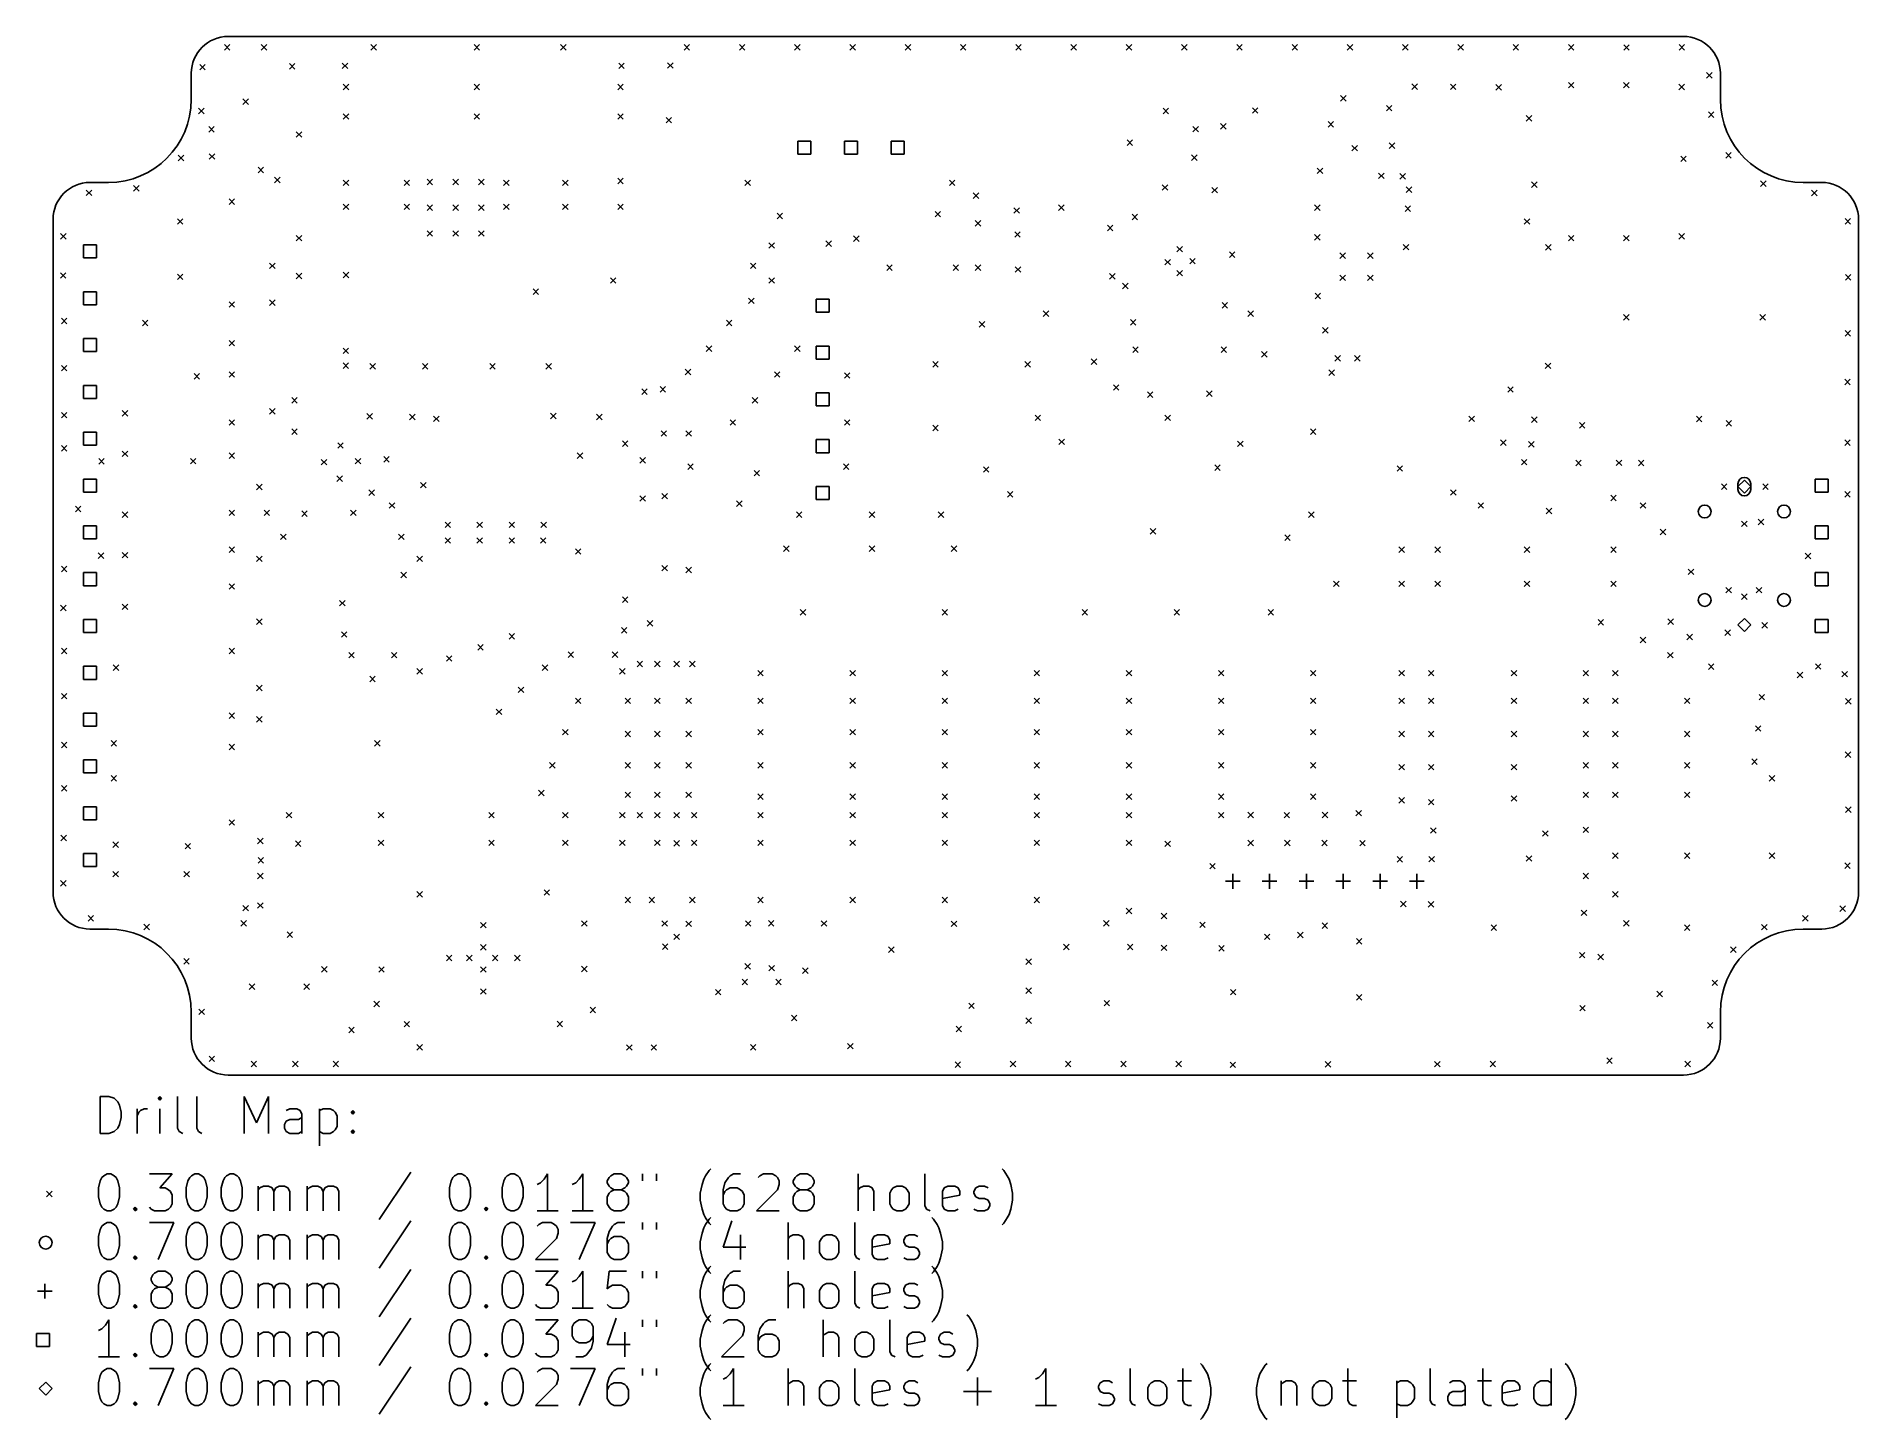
# Model space of a CAD drawing. Extents: x 99.1 to 198, y -375 to -300.
import ezdxf

# ---------------------------------------------------------------- set-up
doc = ezdxf.new("R2010")
doc.units = 0
doc.layers.add('BLACK', color=7, linetype='CONTINUOUS')

msp = doc.modelspace()

# ---------------------------------------------------------------- linework, layer by layer
at = {"layer": 'BLACK', "linetype": 'CONTINUOUS'}
for p, q in [((109.3, -300.44), (109.6, -300.74)), ((109.6, -300.44), (109.3, -300.74)), ((188.5, -300), (109.5, -300)), ((111.3, -300.44), (111.6, -300.74)), ((111.6, -300.44), (111.3, -300.74)), ((117.25, -300.44), (117.55, -300.74)), ((117.55, -300.44), (117.25, -300.74)), ((122.85, -300.44), (123.15, -300.74)), ((123.15, -300.44), (122.85, -300.74)), ((127.55, -300.44), (127.85, -300.74)), ((127.85, -300.44), (127.55, -300.74)), ((134.25, -300.44), (134.55, -300.74)), ((134.55, -300.44), (134.25, -300.74)), ((137.25, -300.44), (137.55, -300.74)), ((137.55, -300.44), (137.25, -300.74)), ((140.25, -300.44), (140.55, -300.74)), ((140.55, -300.44), (140.25, -300.74)), ((143.25, -300.44), (143.55, -300.74)), ((143.55, -300.44), (143.25, -300.74)), ((146.25, -300.44), (146.55, -300.74)), ((146.55, -300.44), (146.25, -300.74)), ((149.25, -300.44), (149.55, -300.74)), ((149.55, -300.44), (149.25, -300.74)), ((152.25, -300.44), (152.55, -300.74)), ((152.55, -300.44), (152.25, -300.74)), ((155.25, -300.44), (155.55, -300.74)), ((155.55, -300.44), (155.25, -300.74)), ((158.25, -300.44), (158.55, -300.74)), ((158.55, -300.44), (158.25, -300.74)), ((161.25, -300.44), (161.55, -300.74)), ((161.55, -300.44), (161.25, -300.74)), ((164.25, -300.44), (164.55, -300.74)), ((164.55, -300.44), (164.25, -300.74)), ((167.25, -300.44), (167.55, -300.74)), ((167.55, -300.44), (167.25, -300.74)), ((170.25, -300.44), (170.55, -300.74)), ((170.55, -300.44), (170.25, -300.74)), ((173.25, -300.44), (173.55, -300.74)), ((173.55, -300.44), (173.25, -300.74)), ((176.25, -300.44), (176.55, -300.74)), ((176.55, -300.44), (176.25, -300.74)), ((179.25, -300.44), (179.55, -300.74)), ((179.55, -300.44), (179.25, -300.74)), ((182.25, -300.44), (182.55, -300.74)), ((182.55, -300.44), (182.25, -300.74)), ((185.25089, -300.447312), (185.55089, -300.747312)), ((185.55089, -300.447312), (185.25089, -300.747312)), ((188.25386, -300.43432), (188.55386, -300.73432)), ((188.55386, -300.43432), (188.25386, -300.73432)), ((107.957126, -301.513496), (108.257126, -301.813496)), ((108.257126, -301.513496), (107.957126, -301.813496)), ((112.825, -301.465), (113.125, -301.765)), ((113.125, -301.465), (112.825, -301.765)), ((115.7, -301.44), (116, -301.74)), ((116, -301.44), (115.7, -301.74)), ((130.7, -301.44), (131, -301.74)), ((131, -301.44), (130.7, -301.74)), ((133.353637, -301.424818), (133.653637, -301.724818)), ((133.653637, -301.424818), (133.353637, -301.724818)), ((107.5, -303.42), (107.5, -302)), ((115.75, -302.59), (116.05, -302.89)), ((116.05, -302.59), (115.75, -302.89)), ((122.85, -302.59), (123.15, -302.89)), ((123.15, -302.59), (122.85, -302.89)), ((130.65, -302.59), (130.95, -302.89)), ((130.95, -302.59), (130.65, -302.89)), ((173.757795, -302.57363), (174.057795, -302.87363)), ((174.057795, -302.57363), (173.757795, -302.87363)), ((175.848552, -302.584766), (176.148552, -302.884766)), ((176.148552, -302.584766), (175.848552, -302.884766)), ((178.31236, -302.612605), (178.61236, -302.912605)), ((178.61236, -302.612605), (178.31236, -302.912605)), ((182.25, -302.49), (182.55, -302.79)), ((182.55, -302.49), (182.25, -302.79)), ((185.25, -302.49), (185.55, -302.79)), ((185.55, -302.49), (185.25, -302.79)), ((188.25, -302.59), (188.55, -302.89)), ((188.55, -302.59), (188.25, -302.89)), ((189.75, -301.955478), (190.05, -302.255478)), ((190.05, -301.955478), (189.75, -302.255478)), ((190.5, -303.42), (190.5, -302)), ((110.3, -303.39), (110.6, -303.69)), ((110.6, -303.39), (110.3, -303.69)), ((169.887713, -303.206184), (170.187713, -303.506184)), ((170.187713, -303.206184), (169.887713, -303.506184)), ((107.9, -303.89), (108.2, -304.19)), ((108.2, -303.89), (107.9, -304.19)), ((115.75, -304.19), (116.05, -304.49)), ((116.05, -304.19), (115.75, -304.49)), ((122.85, -304.19), (123.15, -304.49)), ((123.15, -304.19), (122.85, -304.49)), ((130.65, -304.19), (130.95, -304.49)), ((130.95, -304.19), (130.65, -304.49)), ((133.275, -304.39), (133.575, -304.69)), ((133.575, -304.39), (133.275, -304.69)), ((160.25, -303.89), (160.55, -304.19)), ((160.55, -303.89), (160.25, -304.19)), ((165.1, -303.865), (165.4, -304.165)), ((165.4, -303.865), (165.1, -304.165)), ((169.204714, -304.616726), (169.504714, -304.916726)), ((169.504714, -304.616726), (169.204714, -304.916726)), ((172.37138, -303.742895), (172.67138, -304.042895)), ((172.67138, -303.742895), (172.37138, -304.042895)), ((179.963919, -304.286547), (180.263919, -304.586547)), ((180.263919, -304.286547), (179.963919, -304.586547)), ((189.85, -304.09), (190.15, -304.39)), ((190.15, -304.09), (189.85, -304.39)), ((108.45, -304.89), (108.75, -305.19)), ((108.75, -304.89), (108.45, -305.19)), ((113.2, -305.165), (113.5, -305.465)), ((113.5, -305.165), (113.2, -305.465)), ((161.865924, -304.87775), (162.165924, -305.17775)), ((162.165924, -304.87775), (161.865924, -305.17775)), ((163.374832, -304.721848), (163.674832, -305.021848)), ((163.674832, -304.721848), (163.374832, -305.021848)), ((106.788752, -306.445567), (107.088752, -306.745567)), ((107.088752, -306.445567), (106.788752, -306.745567)), ((108.475, -306.365), (108.775, -306.665)), ((108.775, -306.365), (108.475, -306.665)), ((141.123557, -305.686443), (140.416443, -305.686443)), ((140.416443, -305.686443), (140.416443, -306.393557)), ((140.416443, -306.393557), (141.123557, -306.393557)), ((141.123557, -306.393557), (141.123557, -305.686443)), ((143.663557, -305.686443), (142.956443, -305.686443)), ((142.956443, -305.686443), (142.956443, -306.393557)), ((142.956443, -306.393557), (143.663557, -306.393557)), ((143.663557, -306.393557), (143.663557, -305.686443)), ((146.203557, -305.686443), (145.496443, -305.686443)), ((145.496443, -305.686443), (145.496443, -306.393557)), ((145.496443, -306.393557), (146.203557, -306.393557)), ((146.203557, -306.393557), (146.203557, -305.686443)), ((158.291433, -305.613286), (158.591433, -305.913286)), ((158.591433, -305.613286), (158.291433, -305.913286)), ((161.793541, -306.428418), (162.093541, -306.728418)), ((162.093541, -306.428418), (161.793541, -306.728418)), ((170.502264, -305.912271), (170.802264, -306.212271)), ((170.802264, -305.912271), (170.502264, -306.212271)), ((172.525, -305.77875), (172.825, -306.07875)), ((172.825, -305.77875), (172.525, -306.07875)), ((188.35, -306.49), (188.65, -306.79)), ((188.65, -306.49), (188.35, -306.79)), ((190.792538, -306.298685), (191.092538, -306.598685)), ((191.092538, -306.298685), (190.792538, -306.598685)), ((111.125, -307.09), (111.425, -307.39)), ((111.425, -307.09), (111.125, -307.39)), ((168.620081, -307.14), (168.920081, -307.44)), ((168.920081, -307.14), (168.620081, -307.44)), ((171.95, -307.413682), (172.25, -307.713682)), ((172.25, -307.413682), (171.95, -307.713682)), ((173.1, -307.44), (173.4, -307.74)), ((173.4, -307.44), (173.1, -307.74)), ((101.795016, -308.331703), (102.095016, -308.631703)), ((102.095016, -308.331703), (101.795016, -308.631703)), ((103, -307.92), (102, -307.92)), ((104.369487, -308.08741), (104.669487, -308.38741)), ((104.669487, -308.08741), (104.369487, -308.38741)), ((112.025, -307.64), (112.325, -307.94)), ((112.325, -307.64), (112.025, -307.94)), ((115.75, -307.79), (116.05, -308.09)), ((116.05, -307.79), (115.75, -308.09)), ((119.05, -307.79), (119.35, -308.09)), ((119.35, -307.79), (119.05, -308.09)), ((120.3, -307.74), (120.6, -308.04)), ((120.6, -307.74), (120.3, -308.04)), ((121.7, -307.74), (122, -308.04)), ((122, -307.74), (121.7, -308.04)), ((123.1, -307.74), (123.4, -308.04)), ((123.4, -307.74), (123.1, -308.04)), ((124.45, -307.79), (124.75, -308.09)), ((124.75, -307.79), (124.45, -308.09)), ((127.65, -307.79), (127.95, -308.09)), ((127.95, -307.79), (127.65, -308.09)), ((130.65, -307.69), (130.95, -307.99)), ((130.95, -307.69), (130.65, -307.99)), ((137.55, -307.79), (137.85, -308.09)), ((137.85, -307.79), (137.55, -308.09)), ((148.65, -307.79), (148.95, -308.09)), ((148.95, -307.79), (148.65, -308.09)), ((149.95, -308.49), (150.25, -308.79)), ((150.25, -308.49), (149.95, -308.79)), ((160.2, -308.04), (160.5, -308.34)), ((160.5, -308.04), (160.2, -308.34)), ((162.9, -308.19), (163.2, -308.49)), ((163.2, -308.19), (162.9, -308.49)), ((173.45, -308.159933), (173.75, -308.459933)), ((173.75, -308.159933), (173.45, -308.459933)), ((180.25, -307.89), (180.55, -308.19)), ((180.55, -307.89), (180.25, -308.19)), ((192.684242, -307.83961), (192.984242, -308.13961)), ((192.984242, -307.83961), (192.684242, -308.13961)), ((195, -307.92), (196, -307.92)), ((195.453897, -308.336325), (195.753897, -308.636325)), ((195.753897, -308.336325), (195.453897, -308.636325)), ((109.55, -308.815), (109.85, -309.115)), ((109.85, -308.815), (109.55, -309.115)), ((115.75, -309.09), (116.05, -309.39)), ((116.05, -309.09), (115.75, -309.39)), ((119.05, -309.09), (119.35, -309.39)), ((119.35, -309.09), (119.05, -309.39)), ((120.3, -309.14), (120.6, -309.44)), ((120.6, -309.14), (120.3, -309.44)), ((121.7, -309.14), (122, -309.44)), ((122, -309.14), (121.7, -309.44)), ((123.1, -309.14), (123.4, -309.44)), ((123.4, -309.14), (123.1, -309.44)), ((124.45, -309.09), (124.75, -309.39)), ((124.75, -309.09), (124.45, -309.39)), ((127.65, -309.09), (127.95, -309.39)), ((127.95, -309.09), (127.65, -309.39)), ((130.65, -309.09), (130.95, -309.39)), ((130.95, -309.09), (130.65, -309.39)), ((147.875, -309.49), (148.175, -309.79)), ((148.175, -309.49), (147.875, -309.79)), ((152.15, -309.29), (152.45, -309.59)), ((152.45, -309.29), (152.15, -309.59)), ((154.575, -309.14), (154.875, -309.44)), ((154.875, -309.14), (154.575, -309.44)), ((168.475538, -309.132242), (168.775538, -309.432242)), ((168.775538, -309.132242), (168.475538, -309.432242)), ((173.384892, -309.191855), (173.684892, -309.491855)), ((173.684892, -309.191855), (173.384892, -309.491855)), ((100, -309.92), (100, -346.42)), ((106.75, -309.89), (107.05, -310.19)), ((107.05, -309.89), (106.75, -310.19)), ((120.3, -310.54), (120.6, -310.84)), ((120.6, -310.54), (120.3, -310.84)), ((121.7, -310.54), (122, -310.84)), ((122, -310.54), (121.7, -310.84)), ((123.1, -310.54), (123.4, -310.84)), ((123.4, -310.54), (123.1, -310.84)), ((139.3, -309.59), (139.6, -309.89)), ((139.6, -309.59), (139.3, -309.89)), ((150.05, -309.99), (150.35, -310.29)), ((150.35, -309.99), (150.05, -310.29)), ((157.225, -310.24), (157.525, -310.54)), ((157.525, -310.24), (157.225, -310.54)), ((158.565367, -309.644342), (158.865367, -309.944342)), ((158.865367, -309.644342), (158.565367, -309.944342)), ((179.85, -309.89), (180.15, -310.19)), ((180.15, -309.89), (179.85, -310.19)), ((197.269747, -309.873147), (197.569747, -310.173147)), ((197.569747, -309.873147), (197.269747, -310.173147)), ((198, -346.42), (198, -309.92)), ((100.402895, -310.695011), (100.702895, -310.995011)), ((100.702895, -310.695011), (100.402895, -310.995011)), ((102.353557, -311.306443), (101.646443, -311.306443)), ((101.646443, -311.306443), (101.646443, -312.013557)), ((102.353557, -312.013557), (102.353557, -311.306443)), ((113.2, -310.79), (113.5, -311.09)), ((113.5, -310.79), (113.2, -311.09)), ((138.85, -311.19), (139.15, -311.49)), ((139.15, -311.19), (138.85, -311.49)), ((141.95, -311.09), (142.25, -311.39)), ((142.25, -311.09), (141.95, -311.39)), ((143.45, -310.815), (143.75, -311.115)), ((143.75, -310.815), (143.45, -311.115)), ((152.2, -310.59), (152.5, -310.89)), ((152.5, -310.59), (152.2, -310.89)), ((161, -311.39), (161.3, -311.69)), ((161.3, -311.39), (161, -311.69)), ((168.473682, -310.741224), (168.773682, -311.041224)), ((168.773682, -310.741224), (168.473682, -311.041224)), ((173.288381, -311.281685), (173.588381, -311.581685)), ((173.588381, -311.281685), (173.288381, -311.581685)), ((181.014216, -311.291855), (181.314216, -311.591855)), ((181.314216, -311.291855), (181.014216, -311.591855)), ((182.25, -310.79), (182.55, -311.09)), ((182.55, -310.79), (182.25, -311.09)), ((185.25, -310.79), (185.55, -311.09)), ((185.55, -310.79), (185.25, -311.09)), ((188.25, -310.69), (188.55, -310.99)), ((188.55, -310.69), (188.25, -310.99)), ((101.646443, -312.013557), (102.353557, -312.013557)), ((111.75, -312.29), (112.05, -312.59)), ((112.05, -312.29), (111.75, -312.59)), ((137.85, -312.29), (138.15, -312.59)), ((138.15, -312.29), (137.85, -312.59)), ((145.25, -312.39), (145.55, -312.69)), ((145.55, -312.39), (145.25, -312.69)), ((148.85, -312.39), (149.15, -312.69)), ((149.15, -312.39), (148.85, -312.69)), ((150.05, -312.39), (150.35, -312.69)), ((150.35, -312.39), (150.05, -312.69)), ((152.225, -312.49), (152.525, -312.79)), ((152.525, -312.49), (152.225, -312.79)), ((160.35, -312.09), (160.65, -312.39)), ((160.65, -312.09), (160.35, -312.39)), ((161.7, -312.04), (162, -312.34)), ((162, -312.04), (161.7, -312.34)), ((163.85, -311.69), (164.15, -311.99)), ((164.15, -311.69), (163.85, -311.99)), ((169.85, -311.74), (170.15, -312.04)), ((170.15, -311.74), (169.85, -312.04)), ((171.35, -311.74), (171.65, -312.04)), ((171.65, -311.74), (171.35, -312.04)), ((100.400111, -312.818953), (100.700111, -313.118953)), ((100.700111, -312.818953), (100.400111, -313.118953)), ((106.75, -312.89), (107.05, -313.19)), ((107.05, -312.89), (106.75, -313.19)), ((113.2, -312.84), (113.5, -313.14)), ((113.5, -312.84), (113.2, -313.14)), ((115.75, -312.79), (116.05, -313.09)), ((116.05, -312.79), (115.75, -313.09)), ((130.25, -313.09), (130.55, -313.39)), ((130.55, -313.09), (130.25, -313.39)), ((138.85, -313.09), (139.15, -313.39)), ((139.15, -313.09), (138.85, -313.39)), ((157.35, -312.865), (157.65, -313.165)), ((157.65, -312.865), (157.35, -313.165)), ((158.05, -313.39), (158.35, -313.69)), ((158.35, -313.39), (158.05, -313.69)), ((161, -312.69), (161.3, -312.99)), ((161.3, -312.69), (161, -312.99)), ((169.848663, -312.94), (170.148663, -313.24)), ((170.148663, -312.94), (169.848663, -313.24)), ((171.35, -312.943173), (171.65, -313.243173)), ((171.65, -312.943173), (171.35, -313.243173)), ((197.282739, -312.917171), (197.582739, -313.217171)), ((197.582739, -312.917171), (197.282739, -313.217171)), ((102.353557, -313.846443), (101.646443, -313.846443)), ((101.646443, -313.846443), (101.646443, -314.553557)), ((102.353557, -314.553557), (102.353557, -313.846443)), ((109.55, -314.39), (109.85, -314.69)), ((109.85, -314.39), (109.55, -314.69)), ((111.75, -314.29), (112.05, -314.59)), ((112.05, -314.29), (111.75, -314.59)), ((126.05, -313.69), (126.35, -313.99)), ((126.35, -313.69), (126.05, -313.99)), ((137.75, -314.19), (138.05, -314.49)), ((138.05, -314.19), (137.75, -314.49)), ((142.128557, -314.251443), (141.421443, -314.251443)), ((141.421443, -314.251443), (141.421443, -314.958557)), ((142.128557, -314.958557), (142.128557, -314.251443)), ((163.45, -314.44), (163.75, -314.74)), ((163.75, -314.44), (163.45, -314.74)), ((168.496547, -313.932873), (168.796547, -314.232873)), ((168.796547, -313.932873), (168.496547, -314.232873)), ((100.45, -315.29), (100.75, -315.59)), ((100.75, -315.29), (100.45, -315.59)), ((101.646443, -314.553557), (102.353557, -314.553557)), ((104.85, -315.39), (105.15, -315.69)), ((105.15, -315.39), (104.85, -315.69)), ((136.55, -315.39), (136.85, -315.69)), ((136.85, -315.39), (136.55, -315.69)), ((141.421443, -314.958557), (142.128557, -314.958557)), ((150.275, -315.465), (150.575, -315.765)), ((150.575, -315.465), (150.275, -315.765)), ((153.75, -314.89), (154.05, -315.19)), ((154.05, -314.89), (153.75, -315.19)), ((158.473847, -315.352249), (158.773847, -315.652249)), ((158.773847, -315.352249), (158.473847, -315.652249)), ((164.85, -314.89), (165.15, -315.19)), ((165.15, -314.89), (164.85, -315.19)), ((185.25, -315.09), (185.55, -315.39)), ((185.55, -315.09), (185.25, -315.39)), ((192.65, -315.09), (192.95, -315.39)), ((192.95, -315.09), (192.65, -315.39)), ((102.353557, -316.386443), (101.646443, -316.386443)), ((101.646443, -316.386443), (101.646443, -317.093557)), ((102.353557, -317.093557), (102.353557, -316.386443)), ((109.55, -316.49), (109.85, -316.79)), ((109.85, -316.49), (109.55, -316.79)), ((168.909966, -315.795345), (169.209966, -316.095345)), ((169.209966, -315.795345), (168.909966, -316.095345)), ((197.266035, -315.951915), (197.566035, -316.251915)), ((197.566035, -315.951915), (197.266035, -316.251915)), ((101.646443, -317.093557), (102.353557, -317.093557)), ((115.741455, -316.905), (116.041455, -317.205)), ((116.041455, -316.905), (115.741455, -317.205)), ((135.45, -316.79), (135.75, -317.09)), ((135.75, -316.79), (135.45, -317.09)), ((140.25, -316.79), (140.55, -317.09)), ((140.55, -316.79), (140.25, -317.09)), ((142.128557, -316.791443), (141.421443, -316.791443)), ((141.421443, -316.791443), (141.421443, -317.498557)), ((142.128557, -317.498557), (142.128557, -316.791443)), ((158.6, -316.84), (158.9, -317.14)), ((158.9, -316.84), (158.6, -317.14)), ((163.4, -316.84), (163.7, -317.14)), ((163.7, -316.84), (163.4, -317.14)), ((165.6, -317.09), (165.9, -317.39)), ((165.9, -317.09), (165.6, -317.39)), ((169.575, -317.315), (169.875, -317.615)), ((169.875, -317.315), (169.575, -317.615)), ((170.640089, -317.315055), (170.940089, -317.615055)), ((170.940089, -317.315055), (170.640089, -317.615055)), ((100.45, -317.84), (100.75, -318.14)), ((100.75, -317.84), (100.45, -318.14)), ((107.65, -318.29), (107.95, -318.59)), ((107.95, -318.29), (107.65, -318.59)), ((109.55, -318.19), (109.85, -318.49)), ((109.85, -318.19), (109.55, -318.49)), ((115.741455, -317.705), (116.041455, -318.005)), ((116.041455, -317.705), (115.741455, -318.005)), ((117.2, -317.74), (117.5, -318.04)), ((117.5, -317.74), (117.2, -318.04)), ((120.05, -317.74), (120.35, -318.04)), ((120.35, -317.74), (120.05, -318.04)), ((123.7, -317.74), (124, -318.04)), ((124, -317.74), (123.7, -318.04)), ((126.75, -317.74), (127.05, -318.04)), ((127.05, -317.74), (126.75, -318.04)), ((134.310746, -318.053474), (134.610746, -318.353474)), ((134.610746, -318.053474), (134.310746, -318.353474)), ((139.15, -318.19), (139.45, -318.49)), ((139.45, -318.19), (139.15, -318.49)), ((141.421443, -317.498557), (142.128557, -317.498557)), ((142.95, -318.24), (143.25, -318.54)), ((143.25, -318.24), (142.95, -318.54)), ((147.75, -317.64), (148.05, -317.94)), ((148.05, -317.64), (147.75, -317.94)), ((152.75, -317.64), (153.05, -317.94)), ((153.05, -317.64), (152.75, -317.94)), ((156.35, -317.49), (156.65, -317.79)), ((156.65, -317.49), (156.35, -317.79)), ((169.25, -318.09), (169.55, -318.39)), ((169.55, -318.09), (169.25, -318.39)), ((180.996547, -317.714109), (181.296547, -318.014109)), ((181.296547, -317.714109), (180.996547, -318.014109)), ((102.353557, -318.926443), (101.646443, -318.926443)), ((101.646443, -318.926443), (101.646443, -319.633557)), ((102.353557, -319.633557), (102.353557, -318.926443)), ((131.95, -319.115), (132.25, -319.415)), ((132.25, -319.115), (131.95, -319.415)), ((132.95, -318.99), (133.25, -319.29)), ((133.25, -318.99), (132.95, -319.29)), ((142.128557, -319.331443), (141.421443, -319.331443)), ((141.421443, -319.331443), (141.421443, -320.038557)), ((142.128557, -320.038557), (142.128557, -319.331443)), ((157.55, -318.89), (157.85, -319.19)), ((157.85, -318.89), (157.55, -319.19)), ((159.396937, -319.27846), (159.696937, -319.57846)), ((159.696937, -319.27846), (159.396937, -319.57846)), ((162.615445, -319.229229), (162.915445, -319.529229)), ((162.915445, -319.229229), (162.615445, -319.529229)), ((178.957234, -319.000277), (179.257234, -319.300277)), ((179.257234, -319.000277), (178.957234, -319.300277)), ((197.25, -318.59), (197.55, -318.89)), ((197.55, -318.59), (197.25, -318.89)), ((100.45, -320.39), (100.75, -320.69)), ((100.75, -320.39), (100.45, -320.69)), ((101.646443, -319.633557), (102.353557, -319.633557)), ((103.75, -320.29), (104.05, -320.59)), ((104.05, -320.29), (103.75, -320.59)), ((111.75, -320.19), (112.05, -320.49)), ((112.05, -320.19), (111.75, -320.49)), ((112.95, -319.59), (113.25, -319.89)), ((113.25, -319.59), (112.95, -319.89)), ((127, -320.44), (127.3, -320.74)), ((127.3, -320.44), (127, -320.74)), ((137.95, -319.59), (138.25, -319.89)), ((138.25, -319.59), (137.95, -319.89)), ((141.421443, -320.038557), (142.128557, -320.038557)), ((109.55, -320.79), (109.85, -321.09)), ((109.85, -320.79), (109.55, -321.09)), ((112.95, -321.29), (113.25, -321.59)), ((113.25, -321.29), (112.95, -321.59)), ((117.03608, -320.459153), (117.33608, -320.759153)), ((117.33608, -320.459153), (117.03608, -320.759153)), ((119.35, -320.49), (119.65, -320.79)), ((119.65, -320.49), (119.35, -320.79)), ((120.65, -320.59), (120.95, -320.89)), ((120.95, -320.59), (120.65, -320.89)), ((129.5, -320.49), (129.8, -320.79)), ((129.8, -320.49), (129.5, -320.79)), ((133, -321.39), (133.3, -321.69)), ((133.3, -321.39), (133, -321.69)), ((134.35, -321.39), (134.65, -321.69)), ((134.65, -321.39), (134.35, -321.69)), ((136.75, -320.79), (137.05, -321.09)), ((137.05, -320.79), (136.75, -321.09)), ((142.95, -320.79), (143.25, -321.09)), ((143.25, -320.79), (142.95, -321.09)), ((147.75, -321.09), (148.05, -321.39)), ((148.05, -321.09), (147.75, -321.39)), ((153.3, -320.54), (153.6, -320.84)), ((153.6, -320.54), (153.3, -320.84)), ((160.35, -320.54), (160.65, -320.84)), ((160.65, -320.54), (160.35, -320.84)), ((168.25, -321.29), (168.55, -321.59)), ((168.55, -321.29), (168.25, -321.59)), ((176.850824, -320.590824), (177.150824, -320.890824)), ((177.150824, -320.590824), (176.850824, -320.890824)), ((180.25, -320.64), (180.55, -320.94)), ((180.55, -320.64), (180.25, -320.94)), ((182.85, -320.94), (183.15, -321.24)), ((183.15, -320.94), (182.85, -321.24)), ((189.195768, -320.597182), (189.495768, -320.897182)), ((189.495768, -320.597182), (189.195768, -320.897182)), ((190.811859, -320.831035), (191.111859, -321.131035)), ((191.111859, -320.831035), (190.811859, -321.131035)), ((100.45, -322.19), (100.75, -322.49)), ((100.75, -322.19), (100.45, -322.49)), ((102.353557, -321.466443), (101.646443, -321.466443)), ((101.646443, -321.466443), (101.646443, -322.173557)), ((101.646443, -322.173557), (102.353557, -322.173557)), ((102.353557, -322.173557), (102.353557, -321.466443)), ((115.45, -322.04), (115.75, -322.34)), ((115.75, -322.04), (115.45, -322.34)), ((130.9, -321.94), (131.2, -322.24)), ((131.2, -321.94), (130.9, -322.24)), ((142.128557, -321.871443), (141.421443, -321.871443)), ((141.421443, -321.871443), (141.421443, -322.578557)), ((142.128557, -322.578557), (142.128557, -321.871443)), ((154.6, -321.84), (154.9, -322.14)), ((154.9, -321.84), (154.6, -322.14)), ((164.291361, -321.948638), (164.591361, -322.248638)), ((164.591361, -321.948638), (164.291361, -322.248638)), ((178.567512, -321.89), (178.867512, -322.19)), ((178.867512, -321.89), (178.567512, -322.19)), ((180.09, -321.98), (180.39, -322.28)), ((180.39, -321.98), (180.09, -322.28)), ((197.25, -321.88187), (197.55, -322.18187)), ((197.55, -321.88187), (197.25, -322.18187)), ((102.474164, -322.898574), (102.774164, -323.198574)), ((102.774164, -322.898574), (102.474164, -323.198574)), ((103.75, -322.49), (104.05, -322.79)), ((104.05, -322.49), (103.75, -322.79)), ((107.45, -322.89), (107.75, -323.19)), ((107.75, -322.89), (107.45, -323.19)), ((109.55, -322.59), (109.85, -322.89)), ((109.85, -322.59), (109.55, -322.89)), ((114.55, -322.94), (114.85, -323.24)), ((114.85, -322.94), (114.55, -323.24)), ((116.4, -322.89), (116.7, -323.19)), ((116.7, -322.89), (116.4, -323.19)), ((117.95, -322.79), (118.25, -323.09)), ((118.25, -322.79), (117.95, -323.09)), ((128.45, -322.59), (128.75, -322.89)), ((128.75, -322.59), (128.45, -322.89)), ((131.85, -322.84), (132.15, -323.14)), ((132.15, -322.84), (131.85, -323.14)), ((134.45, -323.19), (134.75, -323.49)), ((134.75, -323.19), (134.45, -323.49)), ((141.421443, -322.578557), (142.128557, -322.578557)), ((142.9, -323.19), (143.2, -323.49)), ((143.2, -323.19), (142.9, -323.49)), ((150.5, -323.34), (150.8, -323.64)), ((150.8, -323.34), (150.5, -323.64)), ((163.05, -323.24), (163.35, -323.54)), ((163.35, -323.24), (163.05, -323.54)), ((172.95, -323.29), (173.25, -323.59)), ((173.25, -323.29), (172.95, -323.59)), ((179.7, -322.94), (180, -323.24)), ((180, -322.94), (179.7, -323.24)), ((182.65, -322.99), (182.95, -323.29)), ((182.95, -322.99), (182.65, -323.29)), ((184.85, -322.98), (185.15, -323.28)), ((185.15, -322.98), (184.85, -323.28)), ((186.05, -322.99), (186.35, -323.29)), ((186.35, -322.99), (186.05, -323.29)), ((102.353557, -324.006443), (101.646443, -324.006443)), ((101.646443, -324.006443), (101.646443, -324.713557)), ((102.353557, -324.713557), (102.353557, -324.006443)), ((111.05, -324.29), (111.35, -324.59)), ((111.35, -324.29), (111.05, -324.59)), ((115.401336, -323.836325), (115.701336, -324.136325)), ((115.701336, -323.836325), (115.401336, -324.136325)), ((119.95, -324.19), (120.25, -324.49)), ((120.25, -324.19), (119.95, -324.49)), ((138.05, -323.54), (138.35, -323.84)), ((138.35, -323.54), (138.05, -323.84)), ((190.557126, -324.272015), (190.857126, -324.572015)), ((190.857126, -324.272015), (190.557126, -324.572015)), ((191.8, -324.07), (191.45, -324.42)), ((191.45, -324.27), (191.45, -324.57)), ((192.15, -324.42), (191.8, -324.07)), ((192.15, -324.57), (192.15, -324.27)), ((192.795434, -324.272015), (193.095434, -324.572015)), ((193.095434, -324.272015), (192.795434, -324.572015)), ((196.353557, -324.006443), (195.646443, -324.006443)), ((195.646443, -324.006443), (195.646443, -324.713557)), ((196.353557, -324.713557), (196.353557, -324.006443)), ((101.646443, -324.713557), (102.353557, -324.713557)), ((117.14688, -324.592334), (117.44688, -324.892334)), ((117.44688, -324.592334), (117.14688, -324.892334)), ((118.25, -325.29), (118.55, -325.59)), ((118.55, -325.29), (118.25, -325.59)), ((131.85, -324.915), (132.15, -325.215)), ((132.15, -324.915), (131.85, -325.215)), ((133.05, -324.79), (133.35, -325.09)), ((133.35, -324.79), (133.05, -325.09)), ((137.1, -325.19), (137.4, -325.49)), ((137.4, -325.19), (137.1, -325.49)), ((142.128557, -324.411443), (141.421443, -324.411443)), ((141.421443, -324.411443), (141.421443, -325.118557)), ((141.421443, -325.118557), (142.128557, -325.118557)), ((142.128557, -325.118557), (142.128557, -324.411443)), ((151.8, -324.69), (152.1, -324.99)), ((152.1, -324.69), (151.8, -324.99)), ((175.85, -324.59), (176.15, -324.89)), ((176.15, -324.59), (175.85, -324.89)), ((177.35, -325.29), (177.65, -325.59)), ((177.65, -325.29), (177.35, -325.59)), ((184.55, -324.89), (184.85, -325.19)), ((184.85, -324.89), (184.55, -325.19)), ((186.15, -325.29), (186.45, -325.59)), ((186.45, -325.29), (186.15, -325.59)), ((191.45, -324.42), (191.8, -324.77)), ((191.8, -324.77), (192.15, -324.42)), ((195.646443, -324.713557), (196.353557, -324.713557)), ((197.25, -324.69), (197.55, -324.99)), ((197.55, -324.69), (197.25, -324.99)), ((101.213028, -325.481648), (101.513028, -325.781648)), ((101.513028, -325.481648), (101.213028, -325.781648)), ((103.75, -325.79), (104.05, -326.09)), ((104.05, -325.79), (103.75, -326.09)), ((109.55, -325.69), (109.85, -325.99)), ((109.85, -325.69), (109.55, -325.99)), ((111.45, -325.69), (111.75, -325.99)), ((111.75, -325.69), (111.45, -325.99)), ((113.494097, -325.73755), (113.794097, -326.03755)), ((113.794097, -325.73755), (113.494097, -326.03755)), ((116.15, -325.69), (116.45, -325.99)), ((116.45, -325.69), (116.15, -325.99)), ((121.275, -326.34), (121.575, -326.64)), ((121.575, -326.34), (121.275, -326.64)), ((123, -326.34), (123.3, -326.64)), ((123.3, -326.34), (123, -326.64)), ((124.75, -326.34), (125.05, -326.64)), ((125.05, -326.34), (124.75, -326.64)), ((126.475, -326.34), (126.775, -326.64)), ((126.775, -326.34), (126.475, -326.64)), ((140.35, -325.79), (140.65, -326.09)), ((140.65, -325.79), (140.35, -326.09)), ((144.3, -325.79), (144.6, -326.09)), ((144.6, -325.79), (144.3, -326.09)), ((148.05, -325.79), (148.35, -326.09)), ((148.35, -325.79), (148.05, -326.09)), ((168.15, -325.79), (168.45, -326.09)), ((168.45, -325.79), (168.15, -326.09)), ((181.05, -325.59), (181.35, -325.89)), ((181.35, -325.59), (181.05, -325.89)), ((191.65, -326.29), (191.95, -326.59)), ((191.95, -326.29), (191.65, -326.59)), ((192.55, -326.19), (192.85, -326.49)), ((192.85, -326.19), (192.55, -326.49)), ((102.353557, -326.546443), (101.646443, -326.546443)), ((101.646443, -326.546443), (101.646443, -327.253557)), ((101.646443, -327.253557), (102.353557, -327.253557)), ((102.353557, -327.253557), (102.353557, -326.546443)), ((112.35, -326.99), (112.65, -327.29)), ((112.65, -326.99), (112.35, -327.29)), ((118.75, -326.99), (119.05, -327.29)), ((119.05, -326.99), (118.75, -327.29)), ((121.275, -327.19), (121.575, -327.49)), ((121.575, -327.19), (121.275, -327.49)), ((123, -327.19), (123.3, -327.49)), ((123.3, -327.19), (123, -327.49)), ((124.75, -327.19), (125.05, -327.49)), ((125.05, -327.19), (124.75, -327.49)), ((126.45, -327.19), (126.75, -327.49)), ((126.75, -327.19), (126.45, -327.49)), ((159.55, -326.69), (159.85, -326.99)), ((159.85, -326.69), (159.55, -326.99)), ((166.85, -327.04), (167.15, -327.34)), ((167.15, -327.04), (166.85, -327.34)), ((187.24, -326.73), (187.54, -327.03)), ((187.54, -326.73), (187.24, -327.03)), ((196.353557, -326.546443), (195.646443, -326.546443)), ((195.646443, -326.546443), (195.646443, -327.253557)), ((195.646443, -327.253557), (196.353557, -327.253557)), ((196.353557, -327.253557), (196.353557, -326.546443)), ((102.449109, -328.01383), (102.749109, -328.31383)), ((102.749109, -328.01383), (102.449109, -328.31383)), ((103.75, -327.99), (104.05, -328.29)), ((104.05, -327.99), (103.75, -328.29)), ((109.55, -327.69), (109.85, -327.99)), ((109.85, -327.69), (109.55, -327.99)), ((111.05, -328.19), (111.35, -328.49)), ((111.35, -328.19), (111.05, -328.49)), ((119.75, -328.19), (120.05, -328.49)), ((120.05, -328.19), (119.75, -328.49)), ((128.35, -327.79), (128.65, -328.09)), ((128.65, -327.79), (128.35, -328.09)), ((139.65, -327.64), (139.95, -327.94)), ((139.95, -327.64), (139.65, -327.94)), ((144.3, -327.64), (144.6, -327.94)), ((144.6, -327.64), (144.3, -327.94)), ((148.75, -327.64), (149.05, -327.94)), ((149.05, -327.64), (148.75, -327.94)), ((173.05, -327.69), (173.35, -327.99)), ((173.35, -327.69), (173.05, -327.99)), ((175, -327.69), (175.3, -327.99)), ((175.3, -327.69), (175, -327.99)), ((179.85, -327.69), (180.15, -327.99)), ((180.15, -327.69), (179.85, -327.99)), ((184.55, -327.69), (184.85, -327.99)), ((184.85, -327.69), (184.55, -327.99)), ((195.108017, -328.031759), (195.408017, -328.331759)), ((195.408017, -328.031759), (195.108017, -328.331759)), ((100.45, -328.74), (100.75, -329.04)), ((100.75, -328.74), (100.45, -329.04)), ((102.353557, -329.086443), (101.646443, -329.086443)), ((101.646443, -329.086443), (101.646443, -329.793557)), ((102.353557, -329.793557), (102.353557, -329.086443)), ((118.881514, -329.064721), (119.181514, -329.364721)), ((119.181514, -329.064721), (118.881514, -329.364721)), ((133.05, -328.69), (133.35, -328.99)), ((133.35, -328.69), (133.05, -328.99)), ((134.35, -328.79), (134.65, -329.09)), ((134.65, -328.79), (134.35, -329.09)), ((188.75, -328.89), (189.05, -329.19)), ((189.05, -328.89), (188.75, -329.19)), ((196.353557, -329.086443), (195.646443, -329.086443)), ((195.646443, -329.086443), (195.646443, -329.793557)), ((196.353557, -329.793557), (196.353557, -329.086443)), ((101.646443, -329.793557), (102.353557, -329.793557)), ((109.55, -329.69), (109.85, -329.99)), ((109.85, -329.69), (109.55, -329.99)), ((169.5, -329.54), (169.8, -329.84)), ((169.8, -329.54), (169.5, -329.84)), ((173.05, -329.54), (173.35, -329.84)), ((173.35, -329.54), (173.05, -329.84)), ((175, -329.54), (175.3, -329.84)), ((175.3, -329.54), (175, -329.84)), ((179.85, -329.54), (180.15, -329.84)), ((180.15, -329.54), (179.85, -329.84)), ((184.55, -329.54), (184.85, -329.84)), ((184.85, -329.54), (184.55, -329.84)), ((190.8, -329.89), (191.1, -330.19)), ((191.1, -329.89), (190.8, -330.19)), ((191.65, -330.24), (191.95, -330.54)), ((191.95, -330.24), (191.65, -330.54)), ((192.45, -329.89), (192.75, -330.19)), ((192.75, -329.89), (192.45, -330.19)), ((195.646443, -329.793557), (196.353557, -329.793557)), ((100.406236, -330.855924), (100.706236, -331.155924)), ((100.706236, -330.855924), (100.406236, -331.155924)), ((103.75, -330.79), (104.05, -331.09)), ((104.05, -330.79), (103.75, -331.09)), ((115.55, -330.59), (115.85, -330.89)), ((115.85, -330.59), (115.55, -330.89)), ((130.900167, -330.396792), (131.200167, -330.696792)), ((131.200167, -330.396792), (130.900167, -330.696792)), ((140.55, -331.09), (140.85, -331.39)), ((140.85, -331.09), (140.55, -331.39)), ((148.25, -331.09), (148.55, -331.39)), ((148.55, -331.09), (148.25, -331.39)), ((155.85, -331.09), (156.15, -331.39)), ((156.15, -331.09), (155.85, -331.39)), ((160.85, -331.09), (161.15, -331.39)), ((161.15, -331.09), (160.85, -331.39)), ((165.95, -331.09), (166.25, -331.39)), ((166.25, -331.09), (165.95, -331.39)), ((102.353557, -331.626443), (101.646443, -331.626443)), ((101.646443, -331.626443), (101.646443, -332.333557)), ((102.353557, -332.333557), (102.353557, -331.626443)), ((111.05, -331.59), (111.35, -331.89)), ((111.35, -331.59), (111.05, -331.89)), ((115.65, -332.29), (115.95, -332.59)), ((115.95, -332.29), (115.65, -332.59)), ((130.845879, -332.062995), (131.145879, -332.362995)), ((131.145879, -332.062995), (130.845879, -332.362995)), ((132.25, -331.69), (132.55, -331.99)), ((132.55, -331.69), (132.25, -331.99)), ((183.85902, -331.630478), (184.15902, -331.930478)), ((184.15902, -331.630478), (183.85902, -331.930478)), ((187.65, -331.59), (187.95, -331.89)), ((187.95, -331.59), (187.65, -331.89)), ((190.75, -332.19), (191.05, -332.49)), ((191.05, -332.19), (190.75, -332.49)), ((191.8, -331.57), (191.45, -331.92)), ((191.45, -331.92), (191.8, -332.27)), ((192.15, -331.92), (191.8, -331.57)), ((191.8, -332.27), (192.15, -331.92)), ((192.75, -331.79), (193.05, -332.09)), ((193.05, -331.79), (192.75, -332.09)), ((196.353557, -331.626443), (195.646443, -331.626443)), ((195.646443, -331.626443), (195.646443, -332.333557)), ((196.353557, -332.333557), (196.353557, -331.626443)), ((100.45, -333.19), (100.75, -333.49)), ((100.75, -333.19), (100.45, -333.49)), ((101.646443, -332.333557), (102.353557, -332.333557)), ((109.55, -333.19), (109.85, -333.49)), ((109.85, -333.19), (109.55, -333.49)), ((123.05, -332.99), (123.35, -333.29)), ((123.35, -332.99), (123.05, -333.29)), ((124.75, -332.39), (125.05, -332.69)), ((125.05, -332.39), (124.75, -332.69)), ((186.15, -332.59), (186.45, -332.89)), ((186.45, -332.59), (186.15, -332.89)), ((188.687861, -332.423184), (188.987861, -332.723184)), ((188.987861, -332.423184), (188.687861, -332.723184)), ((195.646443, -332.333557), (196.353557, -332.333557)), ((102.353557, -334.166443), (101.646443, -334.166443)), ((101.646443, -334.166443), (101.646443, -334.873557)), ((102.353557, -334.873557), (102.353557, -334.166443)), ((103.26481, -334.08677), (103.56481, -334.38677)), ((103.56481, -334.08677), (103.26481, -334.38677)), ((116.050445, -333.415055), (116.350445, -333.715055)), ((116.350445, -333.415055), (116.050445, -333.715055)), ((118.363919, -333.412271), (118.663919, -333.712271)), ((118.663919, -333.412271), (118.363919, -333.712271)), ((119.75, -334.29), (120.05, -334.59)), ((120.05, -334.29), (119.75, -334.59)), ((121.35, -333.59), (121.65, -333.89)), ((121.65, -333.59), (121.35, -333.89)), ((126.55, -334.09), (126.85, -334.39)), ((126.85, -334.09), (126.55, -334.39)), ((127.95, -333.39), (128.25, -333.69)), ((128.25, -333.39), (127.95, -333.69)), ((130.35, -333.39), (130.65, -333.69)), ((130.65, -333.39), (130.35, -333.69)), ((130.75, -334.29), (131.05, -334.59)), ((131.05, -334.29), (130.75, -334.59)), ((131.7, -333.89), (132, -334.19)), ((132, -333.89), (131.7, -334.19)), ((132.65, -333.89), (132.95, -334.19)), ((132.95, -333.89), (132.65, -334.19)), ((133.7, -333.89), (134, -334.19)), ((134, -333.89), (133.7, -334.19)), ((134.55, -333.89), (134.85, -334.19)), ((134.85, -333.89), (134.55, -334.19)), ((187.638251, -333.413608), (187.938251, -333.713608)), ((187.938251, -333.413608), (187.638251, -333.713608)), ((189.85, -334.04), (190.15, -334.34)), ((190.15, -334.04), (189.85, -334.34)), ((195.657646, -334.030311), (195.957646, -334.330311)), ((195.957646, -334.030311), (195.657646, -334.330311)), ((101.646443, -334.873557), (102.353557, -334.873557)), ((111.05, -335.19), (111.35, -335.49)), ((111.35, -335.19), (111.05, -335.49)), ((117.189309, -334.70765), (117.489309, -335.00765)), ((117.489309, -334.70765), (117.189309, -335.00765)), ((138.25, -334.39), (138.55, -334.69)), ((138.55, -334.39), (138.25, -334.69)), ((143.25, -334.39), (143.55, -334.69)), ((143.55, -334.39), (143.25, -334.69)), ((148.25, -334.39), (148.55, -334.69)), ((148.55, -334.39), (148.25, -334.69)), ((153.25, -334.39), (153.55, -334.69)), ((153.55, -334.39), (153.25, -334.69)), ((158.25, -334.39), (158.55, -334.69)), ((158.55, -334.39), (158.25, -334.69)), ((163.25, -334.39), (163.55, -334.69)), ((163.55, -334.39), (163.25, -334.69)), ((168.25, -334.39), (168.55, -334.69)), ((168.55, -334.39), (168.25, -334.69)), ((173.05, -334.39), (173.35, -334.69)), ((173.35, -334.39), (173.05, -334.69)), ((174.65, -334.39), (174.95, -334.69)), ((174.95, -334.39), (174.65, -334.69)), ((179.15, -334.39), (179.45, -334.69)), ((179.45, -334.39), (179.15, -334.69)), ((183.05, -334.39), (183.35, -334.69)), ((183.35, -334.39), (183.05, -334.69)), ((184.65, -334.39), (184.95, -334.69)), ((184.95, -334.39), (184.65, -334.69)), ((194.675, -334.49), (194.975, -334.79)), ((194.975, -334.49), (194.675, -334.79)), ((197.1, -334.44), (197.4, -334.74)), ((197.4, -334.44), (197.1, -334.74)), ((100.45, -335.64), (100.75, -335.94)), ((100.75, -335.64), (100.45, -335.94)), ((125.25, -335.29), (125.55, -335.59)), ((125.55, -335.29), (125.25, -335.59)), ((128.35, -335.89), (128.65, -336.19)), ((128.65, -335.89), (128.35, -336.19)), ((131.05, -335.89), (131.35, -336.19)), ((131.35, -335.89), (131.05, -336.19)), ((132.65, -335.89), (132.95, -336.19)), ((132.95, -335.89), (132.65, -336.19)), ((134.35, -335.89), (134.65, -336.19)), ((134.65, -335.89), (134.35, -336.19)), ((138.25, -335.89), (138.55, -336.19)), ((138.55, -335.89), (138.25, -336.19)), ((143.25, -335.89), (143.55, -336.19)), ((143.55, -335.89), (143.25, -336.19)), ((148.25, -335.89), (148.55, -336.19)), ((148.55, -335.89), (148.25, -336.19)), ((153.25, -335.89), (153.55, -336.19)), ((153.55, -335.89), (153.25, -336.19)), ((158.25, -335.89), (158.55, -336.19)), ((158.55, -335.89), (158.25, -336.19)), ((163.25, -335.89), (163.55, -336.19)), ((163.55, -335.89), (163.25, -336.19)), ((168.25, -335.89), (168.55, -336.19)), ((168.55, -335.89), (168.25, -336.19)), ((173.05, -335.89), (173.35, -336.19)), ((173.35, -335.89), (173.05, -336.19)), ((174.65, -335.89), (174.95, -336.19)), ((174.95, -335.89), (174.65, -336.19)), ((179.15, -335.89), (179.45, -336.19)), ((179.45, -335.89), (179.15, -336.19)), ((183.05, -335.89), (183.35, -336.19)), ((183.35, -335.89), (183.05, -336.19)), ((184.65, -335.89), (184.95, -336.19)), ((184.95, -335.89), (184.65, -336.19)), ((188.55, -335.89), (188.85, -336.19)), ((188.85, -335.89), (188.55, -336.19)), ((192.6, -335.69), (192.9, -335.99)), ((192.9, -335.69), (192.6, -335.99)), ((197.290979, -335.913496), (197.590979, -336.213496)), ((197.590979, -335.913496), (197.290979, -336.213496)), ((102.353557, -336.706443), (101.646443, -336.706443)), ((101.646443, -336.706443), (101.646443, -337.413557)), ((102.353557, -337.413557), (102.353557, -336.706443)), ((109.55, -336.69), (109.85, -336.99)), ((109.85, -336.69), (109.55, -336.99)), ((111.05, -336.89), (111.35, -337.19)), ((111.35, -336.89), (111.05, -337.19)), ((124.05, -336.49), (124.35, -336.79)), ((124.35, -336.49), (124.05, -336.79)), ((101.646443, -337.413557), (102.353557, -337.413557)), ((103.15, -338.19), (103.45, -338.49)), ((103.45, -338.19), (103.15, -338.49)), ((117.45, -338.19), (117.75, -338.49)), ((117.75, -338.19), (117.45, -338.49)), ((127.65, -337.59), (127.95, -337.89)), ((127.95, -337.59), (127.65, -337.89)), ((131.05, -337.69), (131.35, -337.99)), ((131.35, -337.69), (131.05, -337.99)), ((132.65, -337.69), (132.95, -337.99)), ((132.95, -337.69), (132.65, -337.99)), ((134.35, -337.69), (134.65, -337.99)), ((134.65, -337.69), (134.35, -337.99)), ((138.25, -337.59), (138.55, -337.89)), ((138.55, -337.59), (138.25, -337.89)), ((143.25, -337.59), (143.55, -337.89)), ((143.55, -337.59), (143.25, -337.89)), ((148.25, -337.59), (148.55, -337.89)), ((148.55, -337.59), (148.25, -337.89)), ((153.25, -337.59), (153.55, -337.89)), ((153.55, -337.59), (153.25, -337.89)), ((158.25, -337.59), (158.55, -337.89)), ((158.55, -337.59), (158.25, -337.89)), ((163.25, -337.59), (163.55, -337.89)), ((163.55, -337.59), (163.25, -337.89)), ((168.25, -337.59), (168.55, -337.89)), ((168.55, -337.59), (168.25, -337.89)), ((173.05, -337.69), (173.35, -337.99)), ((173.35, -337.69), (173.05, -337.99)), ((174.65, -337.69), (174.95, -337.99)), ((174.95, -337.69), (174.65, -337.99)), ((179.15, -337.69), (179.45, -337.99)), ((179.45, -337.69), (179.15, -337.99)), ((183.05, -337.69), (183.35, -337.99)), ((183.35, -337.69), (183.05, -337.99)), ((184.65, -337.69), (184.95, -337.99)), ((184.95, -337.69), (184.65, -337.99)), ((188.55, -337.69), (188.85, -337.99)), ((188.85, -337.69), (188.55, -337.99)), ((192.4, -337.39), (192.7, -337.69)), ((192.7, -337.39), (192.4, -337.69)), ((100.45, -338.29), (100.75, -338.59)), ((100.75, -338.29), (100.45, -338.59)), ((109.55, -338.39), (109.85, -338.69)), ((109.85, -338.39), (109.55, -338.69)), ((192.2, -339.19), (192.5, -339.49)), ((192.5, -339.19), (192.2, -339.49)), ((197.279844, -338.813162), (197.579844, -339.113162)), ((197.579844, -338.813162), (197.279844, -339.113162)), ((102.353557, -339.246443), (101.646443, -339.246443)), ((101.646443, -339.246443), (101.646443, -339.953557)), ((101.646443, -339.953557), (102.353557, -339.953557)), ((102.353557, -339.953557), (102.353557, -339.246443)), ((103.15, -340.09), (103.45, -340.39)), ((103.45, -340.09), (103.15, -340.39)), ((126.95, -339.39), (127.25, -339.69)), ((127.25, -339.39), (126.95, -339.69)), ((131.05, -339.39), (131.35, -339.69)), ((131.35, -339.39), (131.05, -339.69)), ((132.65, -339.39), (132.95, -339.69)), ((132.95, -339.39), (132.65, -339.69)), ((134.35, -339.39), (134.65, -339.69)), ((134.65, -339.39), (134.35, -339.69)), ((138.25, -339.39), (138.55, -339.69)), ((138.55, -339.39), (138.25, -339.69)), ((143.25, -339.39), (143.55, -339.69)), ((143.55, -339.39), (143.25, -339.69)), ((148.25, -339.39), (148.55, -339.69)), ((148.55, -339.39), (148.25, -339.69)), ((153.25, -339.39), (153.55, -339.69)), ((153.55, -339.39), (153.25, -339.69)), ((158.25, -339.39), (158.55, -339.69)), ((158.55, -339.39), (158.25, -339.69)), ((163.25, -339.39), (163.55, -339.69)), ((163.55, -339.39), (163.25, -339.69)), ((168.25, -339.39), (168.55, -339.69)), ((168.55, -339.39), (168.25, -339.69)), ((173.05, -339.49), (173.35, -339.79)), ((173.35, -339.49), (173.05, -339.79)), ((174.65, -339.49), (174.95, -339.79)), ((174.95, -339.49), (174.65, -339.79)), ((179.15, -339.49), (179.45, -339.79)), ((179.45, -339.49), (179.15, -339.79)), ((183.05, -339.39), (183.35, -339.69)), ((183.35, -339.39), (183.05, -339.69)), ((184.65, -339.39), (184.95, -339.69)), ((184.95, -339.39), (184.65, -339.69)), ((188.55, -339.39), (188.85, -339.69)), ((188.85, -339.39), (188.55, -339.69)), ((193.15, -340.09), (193.45, -340.39)), ((193.45, -340.09), (193.15, -340.39)), ((100.45, -340.64), (100.75, -340.94)), ((100.75, -340.64), (100.45, -340.94)), ((126.35, -340.89), (126.65, -341.19)), ((126.65, -340.89), (126.35, -341.19)), ((131.05, -340.99), (131.35, -341.29)), ((131.35, -340.99), (131.05, -341.29)), ((132.65, -340.99), (132.95, -341.29)), ((132.95, -340.99), (132.65, -341.29)), ((134.35, -340.99), (134.65, -341.29)), ((134.65, -340.99), (134.35, -341.29)), ((138.25, -341.09), (138.55, -341.39)), ((138.55, -341.09), (138.25, -341.39)), ((143.25, -341.09), (143.55, -341.39)), ((143.55, -341.09), (143.25, -341.39)), ((148.25, -341.09), (148.55, -341.39)), ((148.55, -341.09), (148.25, -341.39)), ((153.25, -341.09), (153.55, -341.39)), ((153.55, -341.09), (153.25, -341.39)), ((158.25, -341.09), (158.55, -341.39)), ((158.55, -341.09), (158.25, -341.39)), ((163.25, -341.09), (163.55, -341.39)), ((163.55, -341.09), (163.25, -341.39)), ((168.25, -341.09), (168.55, -341.39)), ((168.55, -341.09), (168.25, -341.39)), ((179.15, -341.19), (179.45, -341.49)), ((179.45, -341.19), (179.15, -341.49)), ((183.05, -340.99), (183.35, -341.29)), ((183.35, -340.99), (183.05, -341.29)), ((184.65, -340.99), (184.95, -341.29)), ((184.95, -340.99), (184.65, -341.29)), ((188.55, -340.99), (188.85, -341.29)), ((188.85, -340.99), (188.55, -341.29)), ((102.353557, -341.786443), (101.646443, -341.786443)), ((101.646443, -341.786443), (101.646443, -342.493557)), ((102.353557, -342.493557), (102.353557, -341.786443)), ((112.65, -342.09), (112.95, -342.39)), ((112.95, -342.09), (112.65, -342.39)), ((117.65, -342.09), (117.95, -342.39)), ((117.95, -342.09), (117.65, -342.39)), ((123.65, -342.09), (123.95, -342.39)), ((123.95, -342.09), (123.65, -342.39)), ((127.65, -342.09), (127.95, -342.39)), ((127.95, -342.09), (127.65, -342.39)), ((130.75, -342.09), (131.05, -342.39)), ((131.05, -342.09), (130.75, -342.39)), ((131.7, -342.09), (132, -342.39)), ((132, -342.09), (131.7, -342.39)), ((132.65, -342.09), (132.95, -342.39)), ((132.95, -342.09), (132.65, -342.39)), ((133.7, -342.09), (134, -342.39)), ((134, -342.09), (133.7, -342.39)), ((134.65, -342.09), (134.95, -342.39)), ((134.95, -342.09), (134.65, -342.39)), ((138.25, -342.09), (138.55, -342.39)), ((138.55, -342.09), (138.25, -342.39)), ((143.25, -342.09), (143.55, -342.39)), ((143.55, -342.09), (143.25, -342.39)), ((148.25, -342.09), (148.55, -342.39)), ((148.55, -342.09), (148.25, -342.39)), ((153.25, -342.09), (153.55, -342.39)), ((153.55, -342.09), (153.25, -342.39)), ((158.25, -342.09), (158.55, -342.39)), ((158.55, -342.09), (158.25, -342.39)), ((163.25, -342.09), (163.55, -342.39)), ((163.55, -342.09), (163.25, -342.39)), ((164.859075, -342.081648), (165.159075, -342.381648)), ((165.159075, -342.081648), (164.859075, -342.381648)), ((166.817594, -342.09), (167.117594, -342.39)), ((167.117594, -342.09), (166.817594, -342.39)), ((168.89304, -342.085824), (169.19304, -342.385824)), ((169.19304, -342.085824), (168.89304, -342.385824)), ((170.713752, -341.985601), (171.013752, -342.285601)), ((171.013752, -341.985601), (170.713752, -342.285601)), ((173.05, -341.29), (173.35, -341.59)), ((173.35, -341.29), (173.05, -341.59)), ((174.65, -341.39), (174.95, -341.69)), ((174.95, -341.39), (174.65, -341.69)), ((197.3, -341.79), (197.6, -342.09)), ((197.6, -341.79), (197.3, -342.09)), ((101.646443, -342.493557), (102.353557, -342.493557)), ((109.55, -342.49), (109.85, -342.79)), ((109.85, -342.49), (109.55, -342.79)), ((174.771965, -342.926692), (175.071965, -343.226692)), ((175.071965, -342.926692), (174.771965, -343.226692)), ((180.85, -343.09), (181.15, -343.39)), ((181.15, -343.09), (180.85, -343.39)), ((183.05, -342.89), (183.35, -343.19)), ((183.35, -342.89), (183.05, -343.19)), ((100.420155, -343.330979), (100.720155, -343.630979)), ((100.720155, -343.330979), (100.420155, -343.630979)), ((103.25, -343.69), (103.55, -343.99)), ((103.55, -343.69), (103.25, -343.99)), ((107.163864, -343.774354), (107.463864, -344.074354)), ((107.463864, -343.774354), (107.163864, -344.074354)), ((111.1, -343.49), (111.4, -343.79)), ((111.4, -343.49), (111.1, -343.79)), ((113.15, -343.64), (113.45, -343.94)), ((113.45, -343.64), (113.15, -343.94)), ((117.65, -343.59), (117.95, -343.89)), ((117.95, -343.59), (117.65, -343.89)), ((123.65, -343.59), (123.95, -343.89)), ((123.95, -343.59), (123.65, -343.89)), ((127.65, -343.59), (127.95, -343.89)), ((127.95, -343.59), (127.65, -343.89)), ((130.75, -343.59), (131.05, -343.89)), ((131.05, -343.59), (130.75, -343.89)), ((132.65, -343.59), (132.95, -343.89)), ((132.95, -343.59), (132.65, -343.89)), ((133.7, -343.615), (134, -343.915)), ((134, -343.615), (133.7, -343.915)), ((134.65, -343.59), (134.95, -343.89)), ((134.95, -343.59), (134.65, -343.89)), ((138.25, -343.59), (138.55, -343.89)), ((138.55, -343.59), (138.25, -343.89)), ((143.25, -343.59), (143.55, -343.89)), ((143.55, -343.59), (143.25, -343.89)), ((148.25, -343.59), (148.55, -343.89)), ((148.55, -343.59), (148.25, -343.89)), ((153.25, -343.59), (153.55, -343.89)), ((153.55, -343.59), (153.25, -343.89)), ((158.25, -343.59), (158.55, -343.89)), ((158.55, -343.59), (158.25, -343.89)), ((160.35, -343.645261), (160.65, -343.945261)), ((160.65, -343.645261), (160.35, -343.945261)), ((164.850723, -343.601692), (165.150723, -343.901692)), ((165.150723, -343.601692), (164.850723, -343.901692)), ((166.84265, -343.597516), (167.14265, -343.897516)), ((167.14265, -343.597516), (166.84265, -343.897516)), ((168.859632, -343.601692), (169.159632, -343.901692)), ((169.159632, -343.601692), (168.859632, -343.901692)), ((170.924721, -343.611325), (171.224721, -343.911325)), ((171.224721, -343.611325), (170.924721, -343.911325)), ((102.353557, -344.326443), (101.646443, -344.326443)), ((101.646443, -344.326443), (101.646443, -345.033557)), ((101.646443, -345.033557), (102.353557, -345.033557)), ((102.353557, -345.033557), (102.353557, -344.326443)), ((111.125, -344.54), (111.425, -344.84)), ((111.425, -344.54), (111.125, -344.84)), ((162.779955, -344.858708), (163.079955, -345.158708)), ((163.079955, -344.858708), (162.779955, -345.158708)), ((172.95, -344.49), (173.25, -344.79)), ((173.25, -344.49), (172.95, -344.79)), ((174.677783, -344.481286), (174.977783, -344.781286)), ((174.977783, -344.481286), (174.677783, -344.781286)), ((179.958268, -344.44), (180.258268, -344.74)), ((180.258268, -344.44), (179.958268, -344.74)), ((184.65, -344.29), (184.95, -344.59)), ((184.95, -344.29), (184.65, -344.59)), ((188.55, -344.29), (188.85, -344.59)), ((188.85, -344.29), (188.55, -344.59)), ((193.15, -344.29), (193.45, -344.59)), ((193.45, -344.29), (193.15, -344.59)), ((197.25, -344.831536), (197.55, -345.131536)), ((197.55, -344.831536), (197.25, -345.131536)), ((100.403452, -345.790779), (100.703452, -346.090779)), ((100.703452, -345.790779), (100.403452, -346.090779)), ((103.25, -345.29), (103.55, -345.59)), ((103.55, -345.29), (103.25, -345.59)), ((107.1, -345.29), (107.4, -345.59)), ((107.4, -345.29), (107.1, -345.59)), ((111.1, -345.39), (111.4, -345.69)), ((111.4, -345.39), (111.1, -345.69)), ((163.63, -345.83), (164.43, -345.83)), ((164.03, -345.43), (164.03, -346.23)), ((165.63, -345.83), (166.43, -345.83)), ((166.03, -345.43), (166.03, -346.23)), ((167.63, -345.83), (168.43, -345.83)), ((168.03, -345.43), (168.03, -346.23)), ((169.63, -345.83), (170.43, -345.83)), ((170.03, -345.43), (170.03, -346.23)), ((171.63, -345.83), (172.43, -345.83)), ((172.03, -345.43), (172.03, -346.23)), ((173.63, -345.83), (174.43, -345.83)), ((174.03, -345.43), (174.03, -346.23)), ((183.05, -345.39), (183.35, -345.69)), ((183.35, -345.39), (183.05, -345.69)), ((110.3, -347.14), (110.6, -347.44)), ((110.6, -347.14), (110.3, -347.44)), ((111.1, -346.99), (111.4, -347.29)), ((111.4, -346.99), (111.1, -347.29)), ((119.75, -346.39), (120.05, -346.69)), ((120.05, -346.39), (119.75, -346.69)), ((126.65, -346.29), (126.95, -346.59)), ((126.95, -346.29), (126.65, -346.59)), ((131.05, -346.69), (131.35, -346.99)), ((131.35, -346.69), (131.05, -346.99)), ((132.35, -346.69), (132.65, -346.99)), ((132.65, -346.69), (132.35, -346.99)), ((134.55, -346.69), (134.85, -346.99)), ((134.85, -346.69), (134.55, -346.99)), ((138.25, -346.69), (138.55, -346.99)), ((138.55, -346.69), (138.25, -346.99)), ((143.25, -346.69), (143.55, -346.99)), ((143.55, -346.69), (143.25, -346.99)), ((148.25, -346.69), (148.55, -346.99)), ((148.55, -346.69), (148.25, -346.99)), ((153.25, -346.69), (153.55, -346.99)), ((153.55, -346.69), (153.25, -346.99)), ((173.142817, -346.909042), (173.442817, -347.209042)), ((173.442817, -346.909042), (173.142817, -347.209042)), ((174.639894, -346.934097), (174.939894, -347.234097)), ((174.939894, -346.934097), (174.639894, -347.234097)), ((184.65, -346.39), (184.95, -346.69)), ((184.95, -346.39), (184.65, -346.69)), ((101.9, -347.69), (102.2, -347.99)), ((102.2, -347.69), (101.9, -347.99)), ((110.192984, -347.957538), (110.492984, -348.257538)), ((110.492984, -347.957538), (110.192984, -348.257538)), ((123.199888, -348.060211), (123.499888, -348.360211)), ((123.499888, -348.060211), (123.199888, -348.360211)), ((128.681069, -347.965612), (128.981069, -348.265612)), ((128.981069, -347.965612), (128.681069, -348.265612)), ((133.05, -347.965612), (133.35, -348.265612)), ((133.35, -347.965612), (133.05, -348.265612)), ((134.35, -347.99), (134.65, -348.29)), ((134.65, -347.99), (134.35, -348.29)), ((137.577728, -347.965612), (137.877728, -348.265612)), ((137.877728, -347.965612), (137.577728, -348.265612)), ((138.824944, -347.960044), (139.124944, -348.260044)), ((139.124944, -347.960044), (138.824944, -348.260044)), ((141.691536, -347.969398), (141.991536, -348.269398)), ((141.991536, -347.969398), (141.691536, -348.269398)), ((148.75, -347.99), (149.05, -348.29)), ((149.05, -347.99), (148.75, -348.29)), ((157.021269, -347.964498), (157.321269, -348.264498)), ((157.321269, -347.964498), (157.021269, -348.264498)), ((158.25, -347.29), (158.55, -347.59)), ((158.55, -347.29), (158.25, -347.59)), ((160.152561, -347.56216), (160.452561, -347.86216)), ((160.452561, -347.56216), (160.152561, -347.86216)), ((162.242761, -348.039443), (162.542761, -348.339443)), ((162.542761, -348.039443), (162.242761, -348.339443)), ((168.877728, -348.09), (169.177728, -348.39)), ((169.177728, -348.09), (168.877728, -348.39)), ((182.95, -347.39), (183.25, -347.69)), ((183.25, -347.39), (182.95, -347.69)), ((185.243875, -347.95932), (185.543875, -348.25932)), ((185.543875, -347.95932), (185.243875, -348.25932)), ((194.96108, -347.69), (195.26108, -347.99)), ((195.26108, -347.69), (194.96108, -347.99)), ((196.99059, -347.15971), (197.29059, -347.45971)), ((197.29059, -347.15971), (196.99059, -347.45971)), ((103, -348.42), (102, -348.42)), ((104.930178, -348.157149), (105.230178, -348.457149)), ((105.230178, -348.157149), (104.930178, -348.457149)), ((112.698552, -348.575579), (112.998552, -348.875579)), ((112.998552, -348.575579), (112.698552, -348.875579)), ((133.7, -348.69), (134, -348.99)), ((134, -348.69), (133.7, -348.99)), ((165.75, -348.69), (166.05, -348.99)), ((166.05, -348.69), (165.75, -348.99)), ((167.55, -348.59), (167.85, -348.89)), ((167.85, -348.59), (167.55, -348.89)), ((170.745, -348.94), (171.045, -349.24)), ((171.045, -348.94), (170.745, -349.24)), ((178.05, -348.19), (178.35, -348.49)), ((178.35, -348.19), (178.05, -348.49)), ((188.55, -348.19), (188.85, -348.49)), ((188.85, -348.19), (188.55, -348.49)), ((192.73363, -348.169398), (193.03363, -348.469398)), ((193.03363, -348.169398), (192.73363, -348.469398)), ((195, -348.42), (196, -348.42)), ((107.090534, -350.016837), (107.390534, -350.316837)), ((107.390534, -350.016837), (107.090534, -350.316837)), ((121.347958, -349.844602), (121.647958, -350.144602)), ((121.647958, -349.844602), (121.347958, -350.144602)), ((122.447958, -349.844602), (122.747958, -350.144602)), ((122.747958, -349.844602), (122.447958, -350.144602)), ((123.199888, -349.260211), (123.499888, -349.560211)), ((123.499888, -349.260211), (123.199888, -349.560211)), ((123.847958, -349.844602), (124.147958, -350.144602)), ((124.147958, -349.844602), (123.847958, -350.144602)), ((125.047958, -349.844602), (125.347958, -350.144602)), ((125.347958, -349.844602), (125.047958, -350.144602)), ((133.076107, -349.225214), (133.376107, -349.525214)), ((133.376107, -349.225214), (133.076107, -349.525214)), ((145.35, -349.39), (145.65, -349.69)), ((145.65, -349.39), (145.35, -349.69)), ((152.8, -350.04), (153.1, -350.34)), ((153.1, -350.04), (152.8, -350.34)), ((154.852672, -349.243841), (155.152672, -349.543841)), ((155.152672, -349.243841), (154.852672, -349.543841)), ((158.311636, -349.248602), (158.611636, -349.548602)), ((158.611636, -349.248602), (158.311636, -349.548602)), ((160.15, -349.29), (160.45, -349.59)), ((160.45, -349.29), (160.15, -349.59)), ((163.270851, -349.320233), (163.570851, -349.620233)), ((163.570851, -349.320233), (163.270851, -349.620233)), ((182.85, -349.69), (183.15, -349.99)), ((183.15, -349.69), (182.85, -349.99)), ((183.85, -349.79), (184.15, -350.09)), ((184.15, -349.79), (183.85, -350.09)), ((191.05, -349.39), (191.35, -349.69)), ((191.35, -349.39), (191.05, -349.69)), ((114.569376, -350.4601), (114.869376, -350.7601)), ((114.869376, -350.4601), (114.569376, -350.7601)), ((117.67628, -350.464276), (117.97628, -350.764276)), ((117.97628, -350.464276), (117.67628, -350.764276)), ((123.199888, -350.460211), (123.499888, -350.760211)), ((123.499888, -350.460211), (123.199888, -350.760211)), ((128.685857, -350.438552), (128.985857, -350.738552)), ((128.985857, -350.438552), (128.685857, -350.738552)), ((137.55, -350.29), (137.85, -350.59)), ((137.85, -350.29), (137.55, -350.59)), ((138.85, -350.39), (139.15, -350.69)), ((139.15, -350.39), (138.85, -350.69)), ((140.681848, -350.531524), (140.981848, -350.831524)), ((140.981848, -350.531524), (140.681848, -350.831524)), ((110.65, -351.39), (110.95, -351.69)), ((110.95, -351.39), (110.65, -351.69)), ((113.608908, -351.399688), (113.908908, -351.699688)), ((113.908908, -351.399688), (113.608908, -351.699688)), ((123.199888, -351.660211), (123.499888, -351.960211)), ((123.499888, -351.660211), (123.199888, -351.960211)), ((135.95, -351.69), (136.25, -351.99)), ((136.25, -351.69), (135.95, -351.99)), ((137.4, -351.14), (137.7, -351.44)), ((137.7, -351.14), (137.4, -351.44)), ((139.225, -351.14), (139.525, -351.44)), ((139.525, -351.14), (139.225, -351.44)), ((152.8, -351.615), (153.1, -351.915)), ((153.1, -351.615), (152.8, -351.915)), ((163.902171, -351.69334), (164.202171, -351.99334)), ((164.202171, -351.69334), (163.902171, -351.99334)), ((170.743736, -351.976553), (171.043736, -352.276553)), ((171.043736, -351.976553), (170.743736, -352.276553)), ((187.05, -351.79), (187.35, -352.09)), ((187.35, -351.79), (187.05, -352.09)), ((190.05, -351.19), (190.35, -351.49)), ((190.35, -351.19), (190.05, -351.49)), ((107.5, -352.92), (107.5, -354.34)), ((107.911804, -352.761826), (108.211804, -353.061826)), ((108.211804, -352.761826), (107.911804, -353.061826)), ((117.416258, -352.330311), (117.716258, -352.630311)), ((117.716258, -352.330311), (117.416258, -352.630311)), ((129.150779, -352.657371), (129.450779, -352.957371)), ((129.450779, -352.657371), (129.150779, -352.957371)), ((149.7, -352.431524), (150, -352.731524)), ((150, -352.431524), (149.7, -352.731524)), ((157.05, -352.29), (157.35, -352.59)), ((157.35, -352.29), (157.05, -352.59)), ((182.867761, -352.561436), (183.167761, -352.861436)), ((183.167761, -352.561436), (182.867761, -352.861436)), ((190.5, -352.92), (190.5, -354.34)), ((116.049331, -353.750133), (116.349331, -354.050133)), ((116.349331, -353.750133), (116.049331, -354.050133)), ((119.052171, -353.426247), (119.352171, -353.726247)), ((119.352171, -353.426247), (119.052171, -353.726247)), ((127.357906, -353.420178), (127.657906, -353.720178)), ((127.657906, -353.420178), (127.357906, -353.720178)), ((140.075, -353.09), (140.375, -353.39)), ((140.375, -353.09), (140.075, -353.39)), ((149.012138, -353.690779), (149.312138, -353.990779)), ((149.312138, -353.690779), (149.012138, -353.990779)), ((152.8, -353.24), (153.1, -353.54)), ((153.1, -353.24), (152.8, -353.54)), ((189.795434, -353.490445), (190.095434, -353.790445)), ((190.095434, -353.490445), (189.795434, -353.790445)), ((119.75, -354.69), (120.05, -354.99)), ((120.05, -354.69), (119.75, -354.99)), ((131.127394, -354.698017), (131.427394, -354.998017)), ((131.427394, -354.698017), (131.127394, -354.998017)), ((132.455345, -354.698017), (132.755345, -354.998017)), ((132.755345, -354.698017), (132.455345, -354.998017)), ((137.85, -354.69), (138.15, -354.99)), ((138.15, -354.69), (137.85, -354.99)), ((143.126837, -354.626191), (143.426837, -354.926191)), ((143.426837, -354.626191), (143.126837, -354.926191)), ((108.463028, -355.311937), (108.763028, -355.611937)), ((108.763028, -355.311937), (108.463028, -355.611937)), ((110.75, -355.59), (111.05, -355.89)), ((111.05, -355.59), (110.75, -355.89)), ((113, -355.59), (113.3, -355.89)), ((113.3, -355.59), (113, -355.89)), ((115.2, -355.59), (115.5, -355.89)), ((115.5, -355.59), (115.2, -355.89)), ((148.962026, -355.629198), (149.262026, -355.929198)), ((149.262026, -355.629198), (148.962026, -355.929198)), ((151.95, -355.59), (152.25, -355.89)), ((152.25, -355.59), (151.95, -355.89)), ((154.95, -355.59), (155.25, -355.89)), ((155.25, -355.59), (154.95, -355.89)), ((157.95, -355.59), (158.25, -355.89)), ((158.25, -355.59), (157.95, -355.89)), ((160.95, -355.59), (161.25, -355.89)), ((161.25, -355.59), (160.95, -355.89)), ((163.889643, -355.633986), (164.189643, -355.933986)), ((164.189643, -355.633986), (163.889643, -355.933986)), ((169.053507, -355.606704), (169.353507, -355.906704)), ((169.353507, -355.606704), (169.053507, -355.906704)), ((174.983351, -355.598352), (175.283351, -355.898352)), ((175.283351, -355.598352), (174.983351, -355.898352)), ((177.998385, -355.59), (178.298385, -355.89)), ((178.298385, -355.59), (177.998385, -355.89)), ((184.32912, -355.406258), (184.62912, -355.706258)), ((184.62912, -355.406258), (184.32912, -355.706258)), ((188.578507, -355.593786), (188.878507, -355.893786)), ((188.878507, -355.593786), (188.578507, -355.893786)), ((109.5, -356.34), (188.5, -356.34)), ((102.557768, -359.504838), (102.557768, -357.504838)), ((102.557768, -357.504838), (103.033958, -357.504838)), ((103.033958, -357.504838), (103.319673, -357.600076)), ((103.319673, -357.600076), (103.510149, -357.790552)), ((103.510149, -357.790552), (103.605387, -357.981028)), ((103.605387, -357.981028), (103.700625, -358.36198)), ((105.795863, -357.504838), (105.700625, -357.600076)), ((105.700625, -357.600076), (105.795863, -357.695314)), ((105.891101, -357.600076), (105.795863, -357.504838)), ((105.795863, -357.504838), (105.795863, -357.695314)), ((105.795863, -357.695314), (105.891101, -357.600076)), ((106.748244, -359.219123), (106.748244, -357.504838)), ((107.795863, -359.219123), (107.795863, -357.504838)), ((110.367292, -359.504838), (110.367292, -357.504838)), ((110.367292, -357.504838), (111.033959, -358.933409)), ((111.033959, -358.933409), (111.700625, -357.504838)), ((111.700625, -357.504838), (111.700625, -359.504838)), ((103.700625, -358.647695), (103.605387, -359.028647)), ((103.700625, -358.36198), (103.700625, -358.647695)), ((104.557768, -359.504838), (104.557768, -358.171504)), ((104.557768, -358.552457), (104.653006, -358.36198)), ((104.653006, -358.36198), (104.748244, -358.266742)), ((104.748244, -358.266742), (104.93872, -358.171504)), ((104.93872, -358.171504), (105.129197, -358.171504)), ((105.795863, -359.504838), (105.795863, -358.171504)), ((112.557768, -359.028647), (112.653006, -358.838171)), ((112.843482, -358.171504), (112.653006, -358.266742)), ((112.653006, -358.838171), (112.843482, -358.742933)), ((113.224435, -358.171504), (112.843482, -358.171504)), ((112.843482, -358.742933), (113.319673, -358.742933)), ((113.414911, -358.266742), (113.224435, -358.171504)), ((113.319673, -358.742933), (113.510149, -358.647695)), ((113.510149, -358.457219), (113.414911, -358.266742)), ((113.510149, -359.504838), (113.510149, -358.457219)), ((114.46253, -358.171504), (114.46253, -360.171504)), ((114.46253, -358.266742), (114.653006, -358.171504)), ((114.653006, -358.171504), (115.033959, -358.171504)), ((115.033959, -358.171504), (115.224435, -358.266742)), ((115.224435, -358.266742), (115.319673, -358.36198)), ((115.319673, -358.36198), (115.414911, -358.552457)), ((115.414911, -358.552457), (115.414911, -359.123885)), ((116.176816, -358.36198), (116.272054, -358.266742)), ((116.272054, -358.457219), (116.176816, -358.36198)), ((116.272054, -358.266742), (116.367292, -358.36198)), ((116.272054, -358.266742), (116.272054, -358.457219)), ((116.367292, -358.36198), (116.272054, -358.457219)), ((103.033958, -359.504838), (102.557768, -359.504838)), ((103.319673, -359.4096), (103.033958, -359.504838)), ((103.510149, -359.219123), (103.319673, -359.4096)), ((103.605387, -359.028647), (103.510149, -359.219123)), ((106.843482, -359.4096), (106.748244, -359.219123)), ((107.033958, -359.504838), (106.843482, -359.4096)), ((107.891101, -359.4096), (107.795863, -359.219123)), ((108.081577, -359.504838), (107.891101, -359.4096)), ((112.557768, -359.219123), (112.557768, -359.028647)), ((112.653006, -359.4096), (112.557768, -359.219123)), ((112.843482, -359.504838), (112.653006, -359.4096)), ((113.319673, -359.504838), (112.843482, -359.504838)), ((113.510149, -359.4096), (113.319673, -359.504838)), ((114.653006, -359.504838), (114.46253, -359.4096)), ((115.033959, -359.504838), (114.653006, -359.504838)), ((115.224435, -359.4096), (115.033959, -359.504838)), ((115.319673, -359.314361), (115.224435, -359.4096)), ((115.414911, -359.123885), (115.319673, -359.314361)), ((116.176816, -359.4096), (116.272054, -359.314361)), ((116.272054, -359.504838), (116.176816, -359.4096)), ((116.272054, -359.314361), (116.367292, -359.4096)), ((116.272054, -359.314361), (116.272054, -359.504838)), ((116.367292, -359.4096), (116.272054, -359.504838)), ((102.557768, -362.08579), (102.653006, -361.895314)), ((102.653006, -361.895314), (102.748244, -361.800076)), ((102.748244, -361.800076), (102.93872, -361.704838)), ((102.93872, -361.704838), (103.129197, -361.704838)), ((103.129197, -361.704838), (103.319673, -361.800076)), ((103.319673, -361.800076), (103.414911, -361.895314)), ((103.414911, -361.895314), (103.510149, -362.08579)), ((105.224435, -361.704838), (106.46253, -361.704838)), ((106.46253, -361.704838), (105.795863, -362.466742)), ((107.319673, -362.08579), (107.414911, -361.895314)), ((107.414911, -361.895314), (107.510149, -361.800076)), ((107.510149, -361.800076), (107.700625, -361.704838)), ((107.700625, -361.704838), (107.891102, -361.704838)), ((107.891102, -361.704838), (108.081578, -361.800076)), ((108.081578, -361.800076), (108.176816, -361.895314)), ((108.176816, -361.895314), (108.272054, -362.08579)), ((109.224435, -362.08579), (109.319673, -361.895314)), ((109.319673, -361.895314), (109.414911, -361.800076)), ((109.414911, -361.800076), (109.605387, -361.704838)), ((109.605387, -361.704838), (109.795864, -361.704838)), ((109.795864, -361.704838), (109.98634, -361.800076)), ((109.98634, -361.800076), (110.081578, -361.895314)), ((110.081578, -361.895314), (110.176816, -362.08579)), ((119.414912, -361.6096), (117.700627, -364.181028)), ((121.605389, -362.08579), (121.700627, -361.895314)), ((121.700627, -361.895314), (121.795865, -361.800076)), ((121.795865, -361.800076), (121.986341, -361.704838)), ((121.986341, -361.704838), (122.176818, -361.704838)), ((122.176818, -361.704838), (122.367294, -361.800076)), ((122.367294, -361.800076), (122.462532, -361.895314)), ((122.462532, -361.895314), (122.55777, -362.08579)), ((124.462532, -362.08579), (124.55777, -361.895314)), ((124.55777, -361.895314), (124.653008, -361.800076)), ((124.653008, -361.800076), (124.843484, -361.704838)), ((124.843484, -361.704838), (125.033961, -361.704838)), ((125.033961, -361.704838), (125.224437, -361.800076)), ((125.224437, -361.800076), (125.319675, -361.895314)), ((125.319675, -361.895314), (125.414913, -362.08579)), ((126.843484, -361.704838), (126.653008, -361.990552)), ((126.843484, -363.704838), (126.843484, -361.704838)), ((128.748246, -361.704838), (128.55777, -361.990552)), ((128.748246, -363.704838), (128.748246, -361.704838)), ((130.08158, -362.08579), (130.176818, -361.895314)), ((130.176818, -361.895314), (130.272056, -361.800076)), ((130.272056, -361.800076), (130.462532, -361.704838)), ((130.462532, -361.704838), (130.843485, -361.704838)), ((130.843485, -361.704838), (131.033961, -361.800076)), ((131.033961, -361.800076), (131.129199, -361.895314)), ((131.129199, -361.895314), (131.224437, -362.08579)), ((131.986342, -361.704838), (131.986342, -362.08579)), ((132.748247, -361.704838), (132.748247, -362.08579)), ((135.319676, -361.990552), (135.414914, -361.800076)), ((135.414914, -361.800076), (135.60539, -361.514361)), ((135.60539, -361.514361), (135.700629, -361.419123)), ((136.653009, -361.895314), (136.462533, -362.181028)), ((136.748247, -361.800076), (136.653009, -361.895314)), ((136.938723, -361.704838), (136.748247, -361.800076)), ((137.319676, -361.704838), (136.938723, -361.704838)), ((138.272057, -361.895314), (138.367295, -361.800076)), ((138.367295, -361.800076), (138.557771, -361.704838)), ((138.557771, -361.704838), (139.033962, -361.704838)), ((139.033962, -361.704838), (139.224438, -361.800076)), ((139.224438, -361.800076), (139.319676, -361.895314)), ((139.319676, -361.895314), (139.414914, -362.08579)), ((140.176819, -362.08579), (140.272057, -361.895314)), ((140.272057, -361.895314), (140.367295, -361.800076)), ((140.367295, -361.800076), (140.557771, -361.704838)), ((140.557771, -361.704838), (140.938724, -361.704838)), ((140.938724, -361.704838), (141.1292, -361.800076)), ((141.1292, -361.800076), (141.224438, -361.895314)), ((141.224438, -361.895314), (141.319676, -362.08579)), ((143.700629, -363.704838), (143.700629, -361.704838)), ((147.319677, -363.419123), (147.319677, -361.704838)), ((151.605392, -361.514361), (151.510154, -361.419123)), ((151.795868, -361.800076), (151.605392, -361.514361)), ((151.891106, -361.990552), (151.795868, -361.800076)), ((99.65, -362.64), (99.95, -362.94)), ((99.95, -362.64), (99.65, -362.94)), ((102.46253, -362.466742), (102.557768, -362.08579)), ((102.46253, -362.942933), (102.46253, -362.466742)), ((102.557768, -363.323885), (102.46253, -362.942933)), ((103.510149, -362.08579), (103.605387, -362.466742)), ((103.605387, -362.942933), (103.510149, -363.323885)), ((103.605387, -362.466742), (103.605387, -362.942933)), ((105.795863, -362.466742), (106.081578, -362.466742)), ((106.081578, -362.466742), (106.272054, -362.56198)), ((106.272054, -362.56198), (106.367292, -362.657219)), ((106.367292, -362.657219), (106.46253, -362.847695)), ((106.46253, -362.847695), (106.46253, -363.323885)), ((107.224435, -362.466742), (107.319673, -362.08579)), ((107.224435, -362.942933), (107.224435, -362.466742)), ((107.319673, -363.323885), (107.224435, -362.942933)), ((108.272054, -362.08579), (108.367292, -362.466742)), ((108.367292, -362.942933), (108.272054, -363.323885)), ((108.367292, -362.466742), (108.367292, -362.942933)), ((109.129197, -362.466742), (109.224435, -362.08579)), ((109.129197, -362.942933), (109.129197, -362.466742)), ((109.224435, -363.323885), (109.129197, -362.942933)), ((110.176816, -362.08579), (110.272054, -362.466742)), ((110.272054, -362.942933), (110.176816, -363.323885)), ((110.272054, -362.466742), (110.272054, -362.942933)), ((111.129197, -363.704838), (111.129197, -362.371504)), ((111.129197, -362.56198), (111.224435, -362.466742)), ((111.224435, -362.466742), (111.414911, -362.371504)), ((111.414911, -362.371504), (111.700626, -362.371504)), ((111.700626, -362.371504), (111.891102, -362.466742)), ((111.891102, -362.466742), (111.98634, -362.657219)), ((111.98634, -362.657219), (112.081578, -362.466742)), ((111.98634, -362.657219), (111.98634, -363.704838)), ((112.081578, -362.466742), (112.272054, -362.371504)), ((112.272054, -362.371504), (112.557768, -362.371504)), ((112.557768, -362.371504), (112.748245, -362.466742)), ((112.748245, -362.466742), (112.843483, -362.657219)), ((112.843483, -362.657219), (112.843483, -363.704838)), ((113.795864, -363.704838), (113.795864, -362.371504)), ((113.795864, -362.56198), (113.891102, -362.466742)), ((113.891102, -362.466742), (114.081578, -362.371504)), ((114.081578, -362.371504), (114.367293, -362.371504)), ((114.367293, -362.371504), (114.557769, -362.466742)), ((114.557769, -362.466742), (114.653007, -362.657219)), ((114.653007, -362.657219), (114.748245, -362.466742)), ((114.653007, -362.657219), (114.653007, -363.704838)), ((114.748245, -362.466742), (114.938721, -362.371504)), ((114.938721, -362.371504), (115.224435, -362.371504)), ((115.224435, -362.371504), (115.414912, -362.466742)), ((115.414912, -362.466742), (115.51015, -362.657219)), ((115.51015, -362.657219), (115.51015, -363.704838)), ((121.510151, -362.466742), (121.605389, -362.08579)), ((121.510151, -362.942933), (121.510151, -362.466742)), ((121.605389, -363.323885), (121.510151, -362.942933)), ((122.55777, -362.08579), (122.653008, -362.466742)), ((122.653008, -362.942933), (122.55777, -363.323885)), ((122.653008, -362.466742), (122.653008, -362.942933)), ((124.367294, -362.466742), (124.462532, -362.08579)), ((124.367294, -362.942933), (124.367294, -362.466742)), ((124.462532, -363.323885), (124.367294, -362.942933)), ((125.414913, -362.08579), (125.510151, -362.466742)), ((125.510151, -362.942933), (125.414913, -363.323885)), ((125.510151, -362.466742), (125.510151, -362.942933)), ((126.462532, -362.181028), (126.272056, -362.276266)), ((126.653008, -361.990552), (126.462532, -362.181028)), ((128.367294, -362.181028), (128.176818, -362.276266)), ((128.55777, -361.990552), (128.367294, -362.181028)), ((130.08158, -362.181028), (130.08158, -362.08579)), ((130.176818, -362.371504), (130.08158, -362.181028)), ((130.176818, -362.752457), (130.08158, -362.942933)), ((130.08158, -362.942933), (130.08158, -363.323885)), ((130.272056, -362.466742), (130.176818, -362.371504)), ((130.272056, -362.657219), (130.176818, -362.752457)), ((130.462532, -362.56198), (130.272056, -362.466742)), ((130.462532, -362.56198), (130.272056, -362.657219)), ((130.843485, -362.56198), (130.462532, -362.56198)), ((131.033961, -362.466742), (130.843485, -362.56198)), ((131.033961, -362.657219), (130.843485, -362.56198)), ((131.129199, -362.371504), (131.033961, -362.466742)), ((131.129199, -362.752457), (131.033961, -362.657219)), ((131.224437, -362.181028), (131.129199, -362.371504)), ((131.224437, -362.942933), (131.129199, -362.752457)), ((131.224437, -362.08579), (131.224437, -362.181028)), ((131.224437, -363.323885), (131.224437, -362.942933)), ((135.1292, -362.752457), (135.224438, -362.276266)), ((135.1292, -363.133409), (135.1292, -362.752457)), ((135.224438, -362.276266), (135.319676, -361.990552)), ((136.462533, -362.181028), (136.367295, -362.56198)), ((136.367295, -362.56198), (136.367295, -363.323885)), ((136.462533, -362.657219), (136.367295, -362.847695)), ((136.557771, -362.56198), (136.462533, -362.657219)), ((136.748247, -362.466742), (136.557771, -362.56198)), ((137.1292, -362.466742), (136.748247, -362.466742)), ((137.319676, -362.56198), (137.1292, -362.466742)), ((137.414914, -362.657219), (137.319676, -362.56198)), ((137.510152, -362.847695), (137.414914, -362.657219)), ((137.510152, -363.323885), (137.510152, -362.847695)), ((139.319676, -362.56198), (138.176819, -363.704838)), ((139.414914, -362.276266), (139.319676, -362.56198)), ((139.414914, -362.08579), (139.414914, -362.276266)), ((140.176819, -362.181028), (140.176819, -362.08579)), ((140.272057, -362.371504), (140.176819, -362.181028)), ((140.272057, -362.752457), (140.176819, -362.942933)), ((140.176819, -362.942933), (140.176819, -363.323885)), ((140.367295, -362.466742), (140.272057, -362.371504)), ((140.367295, -362.657219), (140.272057, -362.752457)), ((140.557771, -362.56198), (140.367295, -362.466742)), ((140.557771, -362.56198), (140.367295, -362.657219)), ((140.938724, -362.56198), (140.557771, -362.56198)), ((141.1292, -362.466742), (140.938724, -362.56198)), ((141.1292, -362.657219), (140.938724, -362.56198)), ((141.224438, -362.371504), (141.1292, -362.466742)), ((141.224438, -362.752457), (141.1292, -362.657219)), ((141.319676, -362.181028), (141.224438, -362.371504)), ((141.319676, -362.942933), (141.224438, -362.752457)), ((141.319676, -362.08579), (141.319676, -362.181028)), ((141.319676, -363.323885), (141.319676, -362.942933)), ((143.795867, -362.466742), (143.700629, -362.56198)), ((143.986343, -362.371504), (143.795867, -362.466742)), ((144.272058, -362.371504), (143.986343, -362.371504)), ((144.462534, -362.466742), (144.272058, -362.371504)), ((144.557772, -362.657219), (144.462534, -362.466742)), ((144.557772, -363.704838), (144.557772, -362.657219)), ((145.414915, -362.752457), (145.510153, -362.56198)), ((145.414915, -363.323885), (145.414915, -362.752457)), ((145.510153, -362.56198), (145.605391, -362.466742)), ((145.605391, -362.466742), (145.795867, -362.371504)), ((145.795867, -362.371504), (146.081582, -362.371504)), ((146.081582, -362.371504), (146.272058, -362.466742)), ((146.272058, -362.466742), (146.367296, -362.56198)), ((146.367296, -362.56198), (146.462534, -362.752457)), ((146.462534, -362.752457), (146.462534, -363.323885)), ((148.272058, -362.657219), (148.367296, -362.466742)), ((148.272058, -363.419123), (148.272058, -362.657219)), ((149.224439, -362.847695), (148.272058, -363.038171)), ((148.367296, -362.466742), (148.557772, -362.371504)), ((148.557772, -362.371504), (148.938725, -362.371504)), ((148.938725, -362.371504), (149.129201, -362.466742)), ((149.129201, -362.466742), (149.224439, -362.657219)), ((149.224439, -362.657219), (149.224439, -362.847695)), ((149.986344, -362.657219), (150.081582, -362.466742)), ((149.986344, -362.752457), (149.986344, -362.657219)), ((150.081582, -362.942933), (149.986344, -362.752457)), ((150.081582, -362.466742), (150.272058, -362.371504)), ((150.272058, -363.038171), (150.081582, -362.942933)), ((150.272058, -362.371504), (150.557772, -362.371504)), ((150.557772, -362.371504), (150.748249, -362.466742)), ((151.986344, -362.276266), (151.891106, -361.990552)), ((152.081582, -362.752457), (151.986344, -362.276266)), ((152.081582, -363.133409), (152.081582, -362.752457)), ((102.653006, -363.514361), (102.557768, -363.323885)), ((102.748244, -363.6096), (102.653006, -363.514361)), ((102.93872, -363.704838), (102.748244, -363.6096)), ((103.129197, -363.704838), (102.93872, -363.704838)), ((103.319673, -363.6096), (103.129197, -363.704838)), ((103.414911, -363.514361), (103.319673, -363.6096)), ((103.510149, -363.323885), (103.414911, -363.514361)), ((104.367292, -363.6096), (104.46253, -363.514361)), ((104.46253, -363.704838), (104.367292, -363.6096)), ((104.46253, -363.514361), (104.557768, -363.6096)), ((104.46253, -363.514361), (104.46253, -363.704838)), ((104.557768, -363.6096), (104.46253, -363.704838)), ((105.319673, -363.6096), (105.224435, -363.514361)), ((105.510149, -363.704838), (105.319673, -363.6096)), ((106.081578, -363.704838), (105.510149, -363.704838)), ((106.272054, -363.6096), (106.081578, -363.704838)), ((106.367292, -363.514361), (106.272054, -363.6096)), ((106.46253, -363.323885), (106.367292, -363.514361)), ((107.414911, -363.514361), (107.319673, -363.323885)), ((107.510149, -363.6096), (107.414911, -363.514361)), ((107.700625, -363.704838), (107.510149, -363.6096)), ((107.891102, -363.704838), (107.700625, -363.704838)), ((108.081578, -363.6096), (107.891102, -363.704838)), ((108.176816, -363.514361), (108.081578, -363.6096)), ((108.272054, -363.323885), (108.176816, -363.514361)), ((109.319673, -363.514361), (109.224435, -363.323885)), ((109.414911, -363.6096), (109.319673, -363.514361)), ((109.605387, -363.704838), (109.414911, -363.6096)), ((109.795864, -363.704838), (109.605387, -363.704838)), ((109.98634, -363.6096), (109.795864, -363.704838)), ((110.081578, -363.514361), (109.98634, -363.6096)), ((110.176816, -363.323885), (110.081578, -363.514361)), ((121.700627, -363.514361), (121.605389, -363.323885)), ((121.795865, -363.6096), (121.700627, -363.514361)), ((121.986341, -363.704838), (121.795865, -363.6096)), ((122.176818, -363.704838), (121.986341, -363.704838)), ((122.367294, -363.6096), (122.176818, -363.704838)), ((122.462532, -363.514361), (122.367294, -363.6096)), ((122.55777, -363.323885), (122.462532, -363.514361)), ((123.414913, -363.6096), (123.510151, -363.514361)), ((123.510151, -363.704838), (123.414913, -363.6096)), ((123.510151, -363.514361), (123.605389, -363.6096)), ((123.510151, -363.514361), (123.510151, -363.704838)), ((123.605389, -363.6096), (123.510151, -363.704838)), ((124.55777, -363.514361), (124.462532, -363.323885)), ((124.653008, -363.6096), (124.55777, -363.514361)), ((124.843484, -363.704838), (124.653008, -363.6096)), ((125.033961, -363.704838), (124.843484, -363.704838)), ((125.224437, -363.6096), (125.033961, -363.704838)), ((125.319675, -363.514361), (125.224437, -363.6096)), ((125.414913, -363.323885), (125.319675, -363.514361)), ((127.414913, -363.704838), (126.272056, -363.704838)), ((129.319675, -363.704838), (128.176818, -363.704838)), ((130.08158, -363.323885), (130.176818, -363.514361)), ((130.176818, -363.514361), (130.272056, -363.6096)), ((130.272056, -363.6096), (130.462532, -363.704838)), ((130.462532, -363.704838), (130.843485, -363.704838)), ((130.843485, -363.704838), (131.033961, -363.6096)), ((131.033961, -363.6096), (131.129199, -363.514361)), ((131.129199, -363.514361), (131.224437, -363.323885)), ((135.224438, -363.6096), (135.1292, -363.133409)), ((135.319676, -363.895314), (135.224438, -363.6096)), ((135.414914, -364.08579), (135.319676, -363.895314)), ((136.367295, -363.323885), (136.462533, -363.514361)), ((136.462533, -363.514361), (136.557771, -363.6096)), ((136.557771, -363.6096), (136.748247, -363.704838)), ((136.748247, -363.704838), (137.1292, -363.704838)), ((137.1292, -363.704838), (137.319676, -363.6096)), ((137.319676, -363.6096), (137.414914, -363.514361)), ((137.414914, -363.514361), (137.510152, -363.323885)), ((138.176819, -363.704838), (139.414914, -363.704838)), ((140.176819, -363.323885), (140.272057, -363.514361)), ((140.272057, -363.514361), (140.367295, -363.6096)), ((140.367295, -363.6096), (140.557771, -363.704838)), ((140.557771, -363.704838), (140.938724, -363.704838)), ((140.938724, -363.704838), (141.1292, -363.6096)), ((141.1292, -363.6096), (141.224438, -363.514361)), ((141.224438, -363.514361), (141.319676, -363.323885)), ((145.510153, -363.514361), (145.414915, -363.323885)), ((145.605391, -363.6096), (145.510153, -363.514361)), ((145.795867, -363.704838), (145.605391, -363.6096)), ((146.081582, -363.704838), (145.795867, -363.704838)), ((146.272058, -363.6096), (146.081582, -363.704838)), ((146.367296, -363.514361), (146.272058, -363.6096)), ((146.462534, -363.323885), (146.367296, -363.514361)), ((147.414915, -363.6096), (147.319677, -363.419123)), ((147.605391, -363.704838), (147.414915, -363.6096)), ((148.367296, -363.6096), (148.272058, -363.419123)), ((148.557772, -363.704838), (148.367296, -363.6096)), ((148.938725, -363.704838), (148.557772, -363.704838)), ((149.129201, -363.6096), (148.938725, -363.704838)), ((149.986344, -363.6096), (150.17682, -363.704838)), ((150.17682, -363.704838), (150.557772, -363.704838)), ((150.557772, -363.038171), (150.272058, -363.038171)), ((150.748249, -363.133409), (150.557772, -363.038171)), ((150.557772, -363.704838), (150.748249, -363.6096)), ((150.843487, -363.323885), (150.748249, -363.133409)), ((150.748249, -363.6096), (150.843487, -363.419123)), ((150.843487, -363.419123), (150.843487, -363.323885)), ((151.795868, -364.08579), (151.891106, -363.895314)), ((151.891106, -363.895314), (151.986344, -363.6096)), ((151.986344, -363.6096), (152.081582, -363.133409)), ((102.46253, -365.106742), (102.557768, -364.72579)), ((102.557768, -364.72579), (102.653006, -364.535314)), ((102.653006, -364.535314), (102.748244, -364.440076)), ((102.748244, -364.440076), (102.93872, -364.344838)), ((102.93872, -364.344838), (103.129197, -364.344838)), ((103.129197, -364.344838), (103.319673, -364.440076)), ((103.319673, -364.440076), (103.414911, -364.535314)), ((103.414911, -364.535314), (103.510149, -364.72579)), ((103.510149, -364.72579), (103.605387, -365.106742)), ((105.224435, -364.344838), (106.557768, -364.344838)), ((106.557768, -364.344838), (105.700625, -366.344838)), ((107.224435, -365.106742), (107.319673, -364.72579)), ((107.319673, -364.72579), (107.414911, -364.535314)), ((107.414911, -364.535314), (107.510149, -364.440076)), ((107.510149, -364.440076), (107.700625, -364.344838)), ((107.700625, -364.344838), (107.891102, -364.344838)), ((107.891102, -364.344838), (108.081578, -364.440076)), ((108.081578, -364.440076), (108.176816, -364.535314)), ((108.176816, -364.535314), (108.272054, -364.72579)), ((108.272054, -364.72579), (108.367292, -365.106742)), ((109.129197, -365.106742), (109.224435, -364.72579)), ((109.224435, -364.72579), (109.319673, -364.535314)), ((109.319673, -364.535314), (109.414911, -364.440076)), ((109.414911, -364.440076), (109.605387, -364.344838)), ((109.605387, -364.344838), (109.795864, -364.344838)), ((109.795864, -364.344838), (109.98634, -364.440076)), ((109.98634, -364.440076), (110.081578, -364.535314)), ((110.081578, -364.535314), (110.176816, -364.72579)), ((110.176816, -364.72579), (110.272054, -365.106742)), ((119.414912, -364.2496), (117.700627, -366.821028)), ((121.510151, -365.106742), (121.605389, -364.72579)), ((121.605389, -364.72579), (121.700627, -364.535314)), ((121.700627, -364.535314), (121.795865, -364.440076)), ((121.795865, -364.440076), (121.986341, -364.344838)), ((121.986341, -364.344838), (122.176818, -364.344838)), ((122.176818, -364.344838), (122.367294, -364.440076)), ((122.367294, -364.440076), (122.462532, -364.535314)), ((122.462532, -364.535314), (122.55777, -364.72579)), ((122.55777, -364.72579), (122.653008, -365.106742)), ((124.367294, -365.106742), (124.462532, -364.72579)), ((124.462532, -364.72579), (124.55777, -364.535314)), ((124.55777, -364.535314), (124.653008, -364.440076)), ((124.653008, -364.440076), (124.843484, -364.344838)), ((124.843484, -364.344838), (125.033961, -364.344838)), ((125.033961, -364.344838), (125.224437, -364.440076)), ((125.224437, -364.440076), (125.319675, -364.535314)), ((125.319675, -364.535314), (125.414913, -364.72579)), ((125.414913, -364.72579), (125.510151, -365.106742)), ((126.272056, -364.535314), (126.367294, -364.440076)), ((126.367294, -364.440076), (126.55777, -364.344838)), ((126.55777, -364.344838), (127.033961, -364.344838)), ((127.033961, -364.344838), (127.224437, -364.440076)), ((127.224437, -364.440076), (127.319675, -364.535314)), ((127.319675, -364.535314), (127.414913, -364.72579)), ((127.414913, -364.916266), (127.319675, -365.20198)), ((127.414913, -364.72579), (127.414913, -364.916266)), ((128.08158, -364.344838), (129.414913, -364.344838)), ((129.414913, -364.344838), (128.55777, -366.344838)), ((130.176818, -364.821028), (130.08158, -365.20198)), ((130.367294, -364.535314), (130.176818, -364.821028)), ((130.462532, -364.440076), (130.367294, -364.535314)), ((130.653008, -364.344838), (130.462532, -364.440076)), ((131.033961, -364.344838), (130.653008, -364.344838)), ((131.986342, -364.344838), (131.986342, -364.72579)), ((132.748247, -364.344838), (132.748247, -364.72579)), ((135.1292, -365.392457), (135.224438, -364.916266)), ((135.224438, -364.916266), (135.319676, -364.630552)), ((135.319676, -364.630552), (135.414914, -364.440076)), ((135.60539, -364.371504), (135.414914, -364.08579)), ((135.414914, -364.440076), (135.60539, -364.154361)), ((135.60539, -364.154361), (135.700629, -364.059123)), ((135.700629, -364.466742), (135.60539, -364.371504)), ((136.843485, -364.2496), (136.367295, -365.678171)), ((139.891105, -366.344838), (139.891105, -364.344838)), ((143.510153, -366.059123), (143.510153, -364.344838)), ((147.795868, -364.154361), (147.70063, -364.059123)), ((147.986344, -364.440076), (147.795868, -364.154361)), ((148.081582, -364.630552), (147.986344, -364.440076)), ((148.17682, -364.916266), (148.081582, -364.630552)), ((148.272058, -365.392457), (148.17682, -364.916266)), ((151.510154, -364.466742), (151.605392, -364.371504)), ((151.605392, -364.371504), (151.795868, -364.08579)), ((102.46253, -365.582933), (102.46253, -365.106742)), ((102.557768, -365.963885), (102.46253, -365.582933)), ((103.605387, -365.582933), (103.510149, -365.963885)), ((103.605387, -365.106742), (103.605387, -365.582933)), ((107.224435, -365.582933), (107.224435, -365.106742)), ((107.319673, -365.963885), (107.224435, -365.582933)), ((108.367292, -365.582933), (108.272054, -365.963885)), ((108.367292, -365.106742), (108.367292, -365.582933)), ((109.129197, -365.582933), (109.129197, -365.106742)), ((109.224435, -365.963885), (109.129197, -365.582933)), ((110.272054, -365.582933), (110.176816, -365.963885)), ((110.272054, -365.106742), (110.272054, -365.582933)), ((111.129197, -366.344838), (111.129197, -365.011504)), ((111.129197, -365.20198), (111.224435, -365.106742)), ((111.224435, -365.106742), (111.414911, -365.011504)), ((111.414911, -365.011504), (111.700626, -365.011504)), ((111.700626, -365.011504), (111.891102, -365.106742)), ((111.891102, -365.106742), (111.98634, -365.297219)), ((111.98634, -365.297219), (112.081578, -365.106742)), ((111.98634, -365.297219), (111.98634, -366.344838)), ((112.081578, -365.106742), (112.272054, -365.011504)), ((112.272054, -365.011504), (112.557768, -365.011504)), ((112.557768, -365.011504), (112.748245, -365.106742)), ((112.748245, -365.106742), (112.843483, -365.297219)), ((112.843483, -365.297219), (112.843483, -366.344838)), ((113.795864, -366.344838), (113.795864, -365.011504)), ((113.795864, -365.20198), (113.891102, -365.106742)), ((113.891102, -365.106742), (114.081578, -365.011504)), ((114.081578, -365.011504), (114.367293, -365.011504)), ((114.367293, -365.011504), (114.557769, -365.106742)), ((114.557769, -365.106742), (114.653007, -365.297219)), ((114.653007, -365.297219), (114.748245, -365.106742)), ((114.653007, -365.297219), (114.653007, -366.344838)), ((114.748245, -365.106742), (114.938721, -365.011504)), ((114.938721, -365.011504), (115.224435, -365.011504)), ((115.224435, -365.011504), (115.414912, -365.106742)), ((115.414912, -365.106742), (115.51015, -365.297219)), ((115.51015, -365.297219), (115.51015, -366.344838)), ((121.510151, -365.582933), (121.510151, -365.106742)), ((121.605389, -365.963885), (121.510151, -365.582933)), ((122.653008, -365.582933), (122.55777, -365.963885)), ((122.653008, -365.106742), (122.653008, -365.582933)), ((124.367294, -365.582933), (124.367294, -365.106742)), ((124.462532, -365.963885), (124.367294, -365.582933)), ((125.510151, -365.582933), (125.414913, -365.963885)), ((125.510151, -365.106742), (125.510151, -365.582933)), ((127.319675, -365.20198), (126.176818, -366.344838)), ((130.08158, -365.20198), (130.08158, -365.963885)), ((130.176818, -365.297219), (130.08158, -365.487695)), ((130.272056, -365.20198), (130.176818, -365.297219)), ((130.462532, -365.106742), (130.272056, -365.20198)), ((130.843485, -365.106742), (130.462532, -365.106742)), ((131.033961, -365.20198), (130.843485, -365.106742)), ((131.129199, -365.297219), (131.033961, -365.20198)), ((131.224437, -365.487695), (131.129199, -365.297219)), ((131.224437, -365.963885), (131.224437, -365.487695)), ((135.1292, -365.773409), (135.1292, -365.392457)), ((135.224438, -366.2496), (135.1292, -365.773409)), ((136.367295, -365.678171), (137.60539, -365.678171)), ((137.319676, -365.011504), (137.319676, -366.344838)), ((139.986343, -365.106742), (139.891105, -365.20198)), ((140.176819, -365.011504), (139.986343, -365.106742)), ((140.462534, -365.011504), (140.176819, -365.011504)), ((140.65301, -365.106742), (140.462534, -365.011504)), ((140.748248, -365.297219), (140.65301, -365.106742)), ((140.748248, -366.344838), (140.748248, -365.297219)), ((141.605391, -365.392457), (141.700629, -365.20198)), ((141.605391, -365.963885), (141.605391, -365.392457)), ((141.700629, -365.20198), (141.795867, -365.106742)), ((141.795867, -365.106742), (141.986343, -365.011504)), ((141.986343, -365.011504), (142.272058, -365.011504)), ((142.272058, -365.011504), (142.462534, -365.106742)), ((142.462534, -365.106742), (142.557772, -365.20198)), ((142.557772, -365.20198), (142.65301, -365.392457)), ((142.65301, -365.392457), (142.65301, -365.963885)), ((144.462534, -365.297219), (144.557772, -365.106742)), ((144.462534, -366.059123), (144.462534, -365.297219)), ((145.414915, -365.487695), (144.462534, -365.678171)), ((144.557772, -365.106742), (144.748248, -365.011504)), ((144.748248, -365.011504), (145.129201, -365.011504)), ((145.129201, -365.011504), (145.319677, -365.106742)), ((145.319677, -365.106742), (145.414915, -365.297219)), ((145.414915, -365.297219), (145.414915, -365.487695)), ((146.17682, -365.297219), (146.272058, -365.106742)), ((146.17682, -365.392457), (146.17682, -365.297219)), ((146.272058, -365.582933), (146.17682, -365.392457)), ((146.272058, -365.106742), (146.462534, -365.011504)), ((146.462534, -365.678171), (146.272058, -365.582933)), ((146.462534, -365.011504), (146.748248, -365.011504)), ((146.748248, -365.678171), (146.462534, -365.678171)), ((146.748248, -365.011504), (146.938725, -365.106742)), ((146.938725, -365.773409), (146.748248, -365.678171)), ((147.033963, -365.963885), (146.938725, -365.773409)), ((148.17682, -366.2496), (148.272058, -365.773409)), ((148.272058, -365.773409), (148.272058, -365.392457)), ((102.653006, -366.154361), (102.557768, -365.963885)), ((102.748244, -366.2496), (102.653006, -366.154361)), ((102.93872, -366.344838), (102.748244, -366.2496)), ((103.129197, -366.344838), (102.93872, -366.344838)), ((103.319673, -366.2496), (103.129197, -366.344838)), ((103.414911, -366.154361), (103.319673, -366.2496)), ((103.510149, -365.963885), (103.414911, -366.154361)), ((104.367292, -366.2496), (104.46253, -366.154361)), ((104.46253, -366.344838), (104.367292, -366.2496)), ((104.46253, -366.154361), (104.557768, -366.2496)), ((104.46253, -366.154361), (104.46253, -366.344838)), ((104.557768, -366.2496), (104.46253, -366.344838)), ((107.414911, -366.154361), (107.319673, -365.963885)), ((107.510149, -366.2496), (107.414911, -366.154361)), ((107.700625, -366.344838), (107.510149, -366.2496)), ((107.891102, -366.344838), (107.700625, -366.344838)), ((108.081578, -366.2496), (107.891102, -366.344838)), ((108.176816, -366.154361), (108.081578, -366.2496)), ((108.272054, -365.963885), (108.176816, -366.154361)), ((109.319673, -366.154361), (109.224435, -365.963885)), ((109.414911, -366.2496), (109.319673, -366.154361)), ((109.605387, -366.344838), (109.414911, -366.2496)), ((109.795864, -366.344838), (109.605387, -366.344838)), ((109.98634, -366.2496), (109.795864, -366.344838)), ((110.081578, -366.154361), (109.98634, -366.2496)), ((110.176816, -365.963885), (110.081578, -366.154361)), ((119.414912, -366.8896), (117.700627, -369.461028)), ((121.700627, -366.154361), (121.605389, -365.963885)), ((121.795865, -366.2496), (121.700627, -366.154361)), ((121.986341, -366.344838), (121.795865, -366.2496)), ((122.176818, -366.344838), (121.986341, -366.344838)), ((122.367294, -366.2496), (122.176818, -366.344838)), ((122.462532, -366.154361), (122.367294, -366.2496)), ((122.55777, -365.963885), (122.462532, -366.154361)), ((123.414913, -366.2496), (123.510151, -366.154361)), ((123.510151, -366.344838), (123.414913, -366.2496)), ((123.510151, -366.154361), (123.605389, -366.2496)), ((123.510151, -366.154361), (123.510151, -366.344838)), ((123.605389, -366.2496), (123.510151, -366.344838)), ((124.55777, -366.154361), (124.462532, -365.963885)), ((124.653008, -366.2496), (124.55777, -366.154361)), ((124.843484, -366.344838), (124.653008, -366.2496)), ((125.033961, -366.344838), (124.843484, -366.344838)), ((125.224437, -366.2496), (125.033961, -366.344838)), ((125.319675, -366.154361), (125.224437, -366.2496)), ((125.414913, -365.963885), (125.319675, -366.154361)), ((126.176818, -366.344838), (127.414913, -366.344838)), ((130.08158, -365.963885), (130.176818, -366.154361)), ((130.176818, -366.154361), (130.272056, -366.2496)), ((130.272056, -366.2496), (130.462532, -366.344838)), ((130.462532, -366.344838), (130.843485, -366.344838)), ((130.843485, -366.344838), (131.033961, -366.2496)), ((131.033961, -366.2496), (131.129199, -366.154361)), ((131.129199, -366.154361), (131.224437, -365.963885)), ((135.319676, -366.535314), (135.224438, -366.2496)), ((135.414914, -366.72579), (135.319676, -366.535314)), ((135.60539, -367.011504), (135.414914, -366.72579)), ((135.414914, -367.080076), (135.60539, -366.794361)), ((135.60539, -366.794361), (135.700629, -366.699123)), ((141.700629, -366.154361), (141.605391, -365.963885)), ((141.795867, -366.2496), (141.700629, -366.154361)), ((141.986343, -366.344838), (141.795867, -366.2496)), ((142.272058, -366.344838), (141.986343, -366.344838)), ((142.462534, -366.2496), (142.272058, -366.344838)), ((142.557772, -366.154361), (142.462534, -366.2496)), ((142.65301, -365.963885), (142.557772, -366.154361)), ((143.605391, -366.2496), (143.510153, -366.059123)), ((143.795867, -366.344838), (143.605391, -366.2496)), ((144.557772, -366.2496), (144.462534, -366.059123)), ((144.748248, -366.344838), (144.557772, -366.2496)), ((145.129201, -366.344838), (144.748248, -366.344838)), ((145.319677, -366.2496), (145.129201, -366.344838)), ((146.17682, -366.2496), (146.367296, -366.344838)), ((146.367296, -366.344838), (146.748248, -366.344838)), ((146.748248, -366.344838), (146.938725, -366.2496)), ((146.938725, -366.2496), (147.033963, -366.059123)), ((147.033963, -366.059123), (147.033963, -365.963885)), ((147.795868, -366.794361), (147.70063, -366.699123)), ((147.795868, -367.011504), (147.986344, -366.72579)), ((147.986344, -367.080076), (147.795868, -366.794361)), ((147.986344, -366.72579), (148.081582, -366.535314)), ((148.081582, -366.535314), (148.17682, -366.2496)), ((99.55, -367.67), (99.55, -368.47)), ((102.46253, -367.746742), (102.557768, -367.36579)), ((102.46253, -368.222933), (102.46253, -367.746742)), ((102.557768, -367.36579), (102.653006, -367.175314)), ((102.653006, -367.175314), (102.748244, -367.080076)), ((102.748244, -367.080076), (102.93872, -366.984838)), ((102.93872, -366.984838), (103.129197, -366.984838)), ((103.129197, -366.984838), (103.319673, -367.080076)), ((103.319673, -367.080076), (103.414911, -367.175314)), ((103.414911, -367.175314), (103.510149, -367.36579)), ((103.510149, -367.36579), (103.605387, -367.746742)), ((103.605387, -367.746742), (103.605387, -368.222933)), ((105.319673, -367.36579), (105.414911, -367.175314)), ((105.319673, -367.461028), (105.319673, -367.36579)), ((105.414911, -367.651504), (105.319673, -367.461028)), ((105.414911, -367.175314), (105.510149, -367.080076)), ((105.510149, -367.746742), (105.414911, -367.651504)), ((105.510149, -367.080076), (105.700625, -366.984838)), ((105.700625, -367.84198), (105.510149, -367.746742)), ((105.700625, -367.84198), (105.510149, -367.937219)), ((105.700625, -366.984838), (106.081578, -366.984838)), ((106.081578, -367.84198), (105.700625, -367.84198)), ((106.081578, -366.984838), (106.272054, -367.080076)), ((106.272054, -367.746742), (106.081578, -367.84198)), ((106.272054, -367.937219), (106.081578, -367.84198)), ((106.272054, -367.080076), (106.367292, -367.175314)), ((106.367292, -367.651504), (106.272054, -367.746742)), ((106.367292, -367.175314), (106.46253, -367.36579)), ((106.46253, -367.461028), (106.367292, -367.651504)), ((106.46253, -367.36579), (106.46253, -367.461028)), ((107.224435, -367.746742), (107.319673, -367.36579)), ((107.224435, -368.222933), (107.224435, -367.746742)), ((107.319673, -367.36579), (107.414911, -367.175314)), ((107.414911, -367.175314), (107.510149, -367.080076)), ((107.510149, -367.080076), (107.700625, -366.984838)), ((107.700625, -366.984838), (107.891102, -366.984838)), ((107.891102, -366.984838), (108.081578, -367.080076)), ((108.081578, -367.080076), (108.176816, -367.175314)), ((108.176816, -367.175314), (108.272054, -367.36579)), ((108.272054, -367.36579), (108.367292, -367.746742)), ((108.367292, -367.746742), (108.367292, -368.222933)), ((109.129197, -367.746742), (109.224435, -367.36579)), ((109.129197, -368.222933), (109.129197, -367.746742)), ((109.224435, -367.36579), (109.319673, -367.175314)), ((109.319673, -367.175314), (109.414911, -367.080076)), ((109.414911, -367.080076), (109.605387, -366.984838)), ((109.605387, -366.984838), (109.795864, -366.984838)), ((109.795864, -366.984838), (109.98634, -367.080076)), ((109.98634, -367.080076), (110.081578, -367.175314)), ((110.081578, -367.175314), (110.176816, -367.36579)), ((110.176816, -367.36579), (110.272054, -367.746742)), ((110.272054, -367.746742), (110.272054, -368.222933)), ((111.129197, -368.984838), (111.129197, -367.651504)), ((111.129197, -367.84198), (111.224435, -367.746742)), ((111.224435, -367.746742), (111.414911, -367.651504)), ((111.414911, -367.651504), (111.700626, -367.651504)), ((111.700626, -367.651504), (111.891102, -367.746742)), ((111.891102, -367.746742), (111.98634, -367.937219)), ((111.98634, -367.937219), (112.081578, -367.746742)), ((112.081578, -367.746742), (112.272054, -367.651504)), ((112.272054, -367.651504), (112.557768, -367.651504)), ((112.557768, -367.651504), (112.748245, -367.746742)), ((112.748245, -367.746742), (112.843483, -367.937219)), ((113.795864, -368.984838), (113.795864, -367.651504)), ((113.795864, -367.84198), (113.891102, -367.746742)), ((113.891102, -367.746742), (114.081578, -367.651504)), ((114.081578, -367.651504), (114.367293, -367.651504)), ((114.367293, -367.651504), (114.557769, -367.746742)), ((114.557769, -367.746742), (114.653007, -367.937219)), ((114.653007, -367.937219), (114.748245, -367.746742)), ((114.748245, -367.746742), (114.938721, -367.651504)), ((114.938721, -367.651504), (115.224435, -367.651504)), ((115.224435, -367.651504), (115.414912, -367.746742)), ((115.414912, -367.746742), (115.51015, -367.937219)), ((121.510151, -367.746742), (121.605389, -367.36579)), ((121.510151, -368.222933), (121.510151, -367.746742)), ((121.605389, -367.36579), (121.700627, -367.175314)), ((121.700627, -367.175314), (121.795865, -367.080076)), ((121.795865, -367.080076), (121.986341, -366.984838)), ((121.986341, -366.984838), (122.176818, -366.984838)), ((122.176818, -366.984838), (122.367294, -367.080076)), ((122.367294, -367.080076), (122.462532, -367.175314)), ((122.462532, -367.175314), (122.55777, -367.36579)), ((122.55777, -367.36579), (122.653008, -367.746742)), ((122.653008, -367.746742), (122.653008, -368.222933)), ((124.367294, -367.746742), (124.462532, -367.36579)), ((124.367294, -368.222933), (124.367294, -367.746742)), ((124.462532, -367.36579), (124.55777, -367.175314)), ((124.55777, -367.175314), (124.653008, -367.080076)), ((124.653008, -367.080076), (124.843484, -366.984838)), ((124.843484, -366.984838), (125.033961, -366.984838)), ((125.033961, -366.984838), (125.224437, -367.080076)), ((125.224437, -367.080076), (125.319675, -367.175314)), ((125.319675, -367.175314), (125.414913, -367.36579)), ((125.414913, -367.36579), (125.510151, -367.746742)), ((125.510151, -367.746742), (125.510151, -368.222933)), ((126.176818, -366.984838), (127.414913, -366.984838)), ((127.414913, -366.984838), (126.748246, -367.746742)), ((126.748246, -367.746742), (127.033961, -367.746742)), ((127.033961, -367.746742), (127.224437, -367.84198)), ((127.224437, -367.84198), (127.319675, -367.937219)), ((128.367294, -367.461028), (128.176818, -367.556266)), ((128.55777, -367.270552), (128.367294, -367.461028)), ((128.748246, -366.984838), (128.55777, -367.270552)), ((128.748246, -368.984838), (128.748246, -366.984838)), ((130.176818, -366.984838), (130.08158, -367.937219)), ((130.08158, -367.937219), (130.176818, -367.84198)), ((131.129199, -366.984838), (130.176818, -366.984838)), ((130.176818, -367.84198), (130.367294, -367.746742)), ((130.367294, -367.746742), (130.843485, -367.746742)), ((130.843485, -367.746742), (131.033961, -367.84198)), ((131.033961, -367.84198), (131.129199, -367.937219)), ((131.986342, -366.984838), (131.986342, -367.36579)), ((132.748247, -366.984838), (132.748247, -367.36579)), ((135.1292, -368.032457), (135.224438, -367.556266)), ((135.224438, -367.556266), (135.319676, -367.270552)), ((135.319676, -367.270552), (135.414914, -367.080076)), ((135.700629, -367.106742), (135.60539, -367.011504)), ((136.462533, -367.461028), (136.367295, -367.84198)), ((136.367295, -367.84198), (136.367295, -368.603885)), ((136.653009, -367.175314), (136.462533, -367.461028)), ((136.557771, -367.84198), (136.462533, -367.937219)), ((136.748247, -367.746742), (136.557771, -367.84198)), ((136.748247, -367.080076), (136.653009, -367.175314)), ((136.938723, -366.984838), (136.748247, -367.080076)), ((137.1292, -367.746742), (136.748247, -367.746742)), ((137.319676, -366.984838), (136.938723, -366.984838)), ((137.319676, -367.84198), (137.1292, -367.746742)), ((137.414914, -367.937219), (137.319676, -367.84198)), ((139.891105, -368.984838), (139.891105, -366.984838)), ((139.986343, -367.746742), (139.891105, -367.84198)), ((140.176819, -367.651504), (139.986343, -367.746742)), ((140.462534, -367.651504), (140.176819, -367.651504)), ((140.65301, -367.746742), (140.462534, -367.651504)), ((140.748248, -367.937219), (140.65301, -367.746742)), ((141.605391, -368.032457), (141.700629, -367.84198)), ((141.700629, -367.84198), (141.795867, -367.746742)), ((141.795867, -367.746742), (141.986343, -367.651504)), ((141.986343, -367.651504), (142.272058, -367.651504)), ((142.272058, -367.651504), (142.462534, -367.746742)), ((142.462534, -367.746742), (142.557772, -367.84198)), ((142.557772, -367.84198), (142.65301, -368.032457)), ((143.510153, -368.699123), (143.510153, -366.984838)), ((144.462534, -367.937219), (144.557772, -367.746742)), ((144.557772, -367.746742), (144.748248, -367.651504)), ((144.748248, -367.651504), (145.129201, -367.651504)), ((145.129201, -367.651504), (145.319677, -367.746742)), ((145.319677, -367.746742), (145.414915, -367.937219)), ((146.17682, -367.937219), (146.272058, -367.746742)), ((146.272058, -367.746742), (146.462534, -367.651504)), ((146.462534, -367.651504), (146.748248, -367.651504)), ((146.748248, -367.651504), (146.938725, -367.746742)), ((147.70063, -367.106742), (147.795868, -367.011504)), ((148.081582, -367.270552), (147.986344, -367.080076)), ((148.17682, -367.556266), (148.081582, -367.270552)), ((148.272058, -368.032457), (148.17682, -367.556266)), ((99.15, -368.07), (99.95, -368.07)), ((102.557768, -368.603885), (102.46253, -368.222933)), ((102.653006, -368.794361), (102.557768, -368.603885)), ((102.748244, -368.8896), (102.653006, -368.794361)), ((102.93872, -368.984838), (102.748244, -368.8896)), ((103.319673, -368.8896), (103.129197, -368.984838)), ((103.414911, -368.794361), (103.319673, -368.8896)), ((103.510149, -368.603885), (103.414911, -368.794361)), ((103.605387, -368.222933), (103.510149, -368.603885)), ((104.367292, -368.8896), (104.46253, -368.794361)), ((104.46253, -368.984838), (104.367292, -368.8896)), ((104.46253, -368.794361), (104.557768, -368.8896)), ((104.46253, -368.794361), (104.46253, -368.984838)), ((104.557768, -368.8896), (104.46253, -368.984838)), ((105.414911, -368.032457), (105.319673, -368.222933)), ((105.319673, -368.222933), (105.319673, -368.603885)), ((105.319673, -368.603885), (105.414911, -368.794361)), ((105.510149, -367.937219), (105.414911, -368.032457)), ((105.414911, -368.794361), (105.510149, -368.8896)), ((105.510149, -368.8896), (105.700625, -368.984838)), ((106.081578, -368.984838), (106.272054, -368.8896)), ((106.367292, -368.032457), (106.272054, -367.937219)), ((106.272054, -368.8896), (106.367292, -368.794361)), ((106.46253, -368.222933), (106.367292, -368.032457)), ((106.367292, -368.794361), (106.46253, -368.603885)), ((106.46253, -368.603885), (106.46253, -368.222933)), ((107.319673, -368.603885), (107.224435, -368.222933)), ((107.414911, -368.794361), (107.319673, -368.603885)), ((107.510149, -368.8896), (107.414911, -368.794361)), ((107.700625, -368.984838), (107.510149, -368.8896)), ((108.081578, -368.8896), (107.891102, -368.984838)), ((108.176816, -368.794361), (108.081578, -368.8896)), ((108.272054, -368.603885), (108.176816, -368.794361)), ((108.367292, -368.222933), (108.272054, -368.603885)), ((109.224435, -368.603885), (109.129197, -368.222933)), ((109.319673, -368.794361), (109.224435, -368.603885)), ((109.414911, -368.8896), (109.319673, -368.794361)), ((109.605387, -368.984838), (109.414911, -368.8896)), ((109.98634, -368.8896), (109.795864, -368.984838)), ((110.081578, -368.794361), (109.98634, -368.8896)), ((110.176816, -368.603885), (110.081578, -368.794361)), ((110.272054, -368.222933), (110.176816, -368.603885)), ((111.98634, -367.937219), (111.98634, -368.984838)), ((112.843483, -367.937219), (112.843483, -368.984838)), ((114.653007, -367.937219), (114.653007, -368.984838)), ((115.51015, -367.937219), (115.51015, -368.984838)), ((121.605389, -368.603885), (121.510151, -368.222933)), ((121.700627, -368.794361), (121.605389, -368.603885)), ((121.795865, -368.8896), (121.700627, -368.794361)), ((121.986341, -368.984838), (121.795865, -368.8896)), ((122.367294, -368.8896), (122.176818, -368.984838)), ((122.462532, -368.794361), (122.367294, -368.8896)), ((122.55777, -368.603885), (122.462532, -368.794361)), ((122.653008, -368.222933), (122.55777, -368.603885)), ((123.414913, -368.8896), (123.510151, -368.794361)), ((123.510151, -368.984838), (123.414913, -368.8896)), ((123.510151, -368.794361), (123.605389, -368.8896)), ((123.510151, -368.794361), (123.510151, -368.984838)), ((123.605389, -368.8896), (123.510151, -368.984838)), ((124.462532, -368.603885), (124.367294, -368.222933)), ((124.55777, -368.794361), (124.462532, -368.603885)), ((124.653008, -368.8896), (124.55777, -368.794361)), ((124.843484, -368.984838), (124.653008, -368.8896)), ((125.224437, -368.8896), (125.033961, -368.984838)), ((125.319675, -368.794361), (125.224437, -368.8896)), ((125.414913, -368.603885), (125.319675, -368.794361)), ((125.510151, -368.222933), (125.414913, -368.603885)), ((126.272056, -368.8896), (126.176818, -368.794361)), ((126.462532, -368.984838), (126.272056, -368.8896)), ((127.224437, -368.8896), (127.033961, -368.984838)), ((127.319675, -368.794361), (127.224437, -368.8896)), ((127.319675, -367.937219), (127.414913, -368.127695)), ((127.414913, -368.603885), (127.319675, -368.794361)), ((127.414913, -368.127695), (127.414913, -368.603885)), ((130.176818, -368.8896), (130.08158, -368.794361)), ((130.367294, -368.984838), (130.176818, -368.8896)), ((131.033961, -368.8896), (130.843485, -368.984838)), ((131.129199, -368.794361), (131.033961, -368.8896)), ((131.129199, -367.937219), (131.224437, -368.127695)), ((131.224437, -368.603885), (131.129199, -368.794361)), ((131.224437, -368.127695), (131.224437, -368.603885)), ((135.1292, -368.413409), (135.1292, -368.032457)), ((135.224438, -368.8896), (135.1292, -368.413409)), ((135.319676, -369.175314), (135.224438, -368.8896)), ((136.462533, -367.937219), (136.367295, -368.127695)), ((136.367295, -368.603885), (136.462533, -368.794361)), ((136.462533, -368.794361), (136.557771, -368.8896)), ((136.557771, -368.8896), (136.748247, -368.984838)), ((137.1292, -368.984838), (137.319676, -368.8896)), ((137.319676, -368.8896), (137.414914, -368.794361)), ((137.510152, -368.127695), (137.414914, -367.937219)), ((137.414914, -368.794361), (137.510152, -368.603885)), ((137.510152, -368.603885), (137.510152, -368.127695)), ((140.748248, -368.984838), (140.748248, -367.937219)), ((141.605391, -368.603885), (141.605391, -368.032457)), ((141.700629, -368.794361), (141.605391, -368.603885)), ((141.795867, -368.8896), (141.700629, -368.794361)), ((141.986343, -368.984838), (141.795867, -368.8896)), ((142.462534, -368.8896), (142.272058, -368.984838)), ((142.557772, -368.794361), (142.462534, -368.8896)), ((142.65301, -368.603885), (142.557772, -368.794361)), ((142.65301, -368.032457), (142.65301, -368.603885)), ((143.605391, -368.8896), (143.510153, -368.699123)), ((143.795867, -368.984838), (143.605391, -368.8896)), ((144.462534, -368.699123), (144.462534, -367.937219)), ((145.414915, -368.127695), (144.462534, -368.318171)), ((144.557772, -368.8896), (144.462534, -368.699123)), ((144.748248, -368.984838), (144.557772, -368.8896)), ((145.319677, -368.8896), (145.129201, -368.984838)), ((145.414915, -367.937219), (145.414915, -368.127695)), ((146.17682, -368.032457), (146.17682, -367.937219)), ((146.272058, -368.222933), (146.17682, -368.032457)), ((146.17682, -368.8896), (146.367296, -368.984838)), ((146.462534, -368.318171), (146.272058, -368.222933)), ((146.748248, -368.318171), (146.462534, -368.318171)), ((146.938725, -368.413409), (146.748248, -368.318171)), ((146.748248, -368.984838), (146.938725, -368.8896)), ((147.033963, -368.603885), (146.938725, -368.413409)), ((146.938725, -368.8896), (147.033963, -368.699123)), ((147.033963, -368.699123), (147.033963, -368.603885)), ((148.081582, -369.175314), (148.17682, -368.8896)), ((148.17682, -368.8896), (148.272058, -368.413409)), ((148.272058, -368.413409), (148.272058, -368.032457)), ((103.033958, -369.624838), (102.843482, -369.910552)), ((103.129197, -368.984838), (102.93872, -368.984838)), ((103.033958, -371.624838), (103.033958, -369.624838)), ((105.414911, -370.00579), (105.510149, -369.815314)), ((105.510149, -369.815314), (105.605387, -369.720076)), ((105.605387, -369.720076), (105.795863, -369.624838)), ((105.700625, -368.984838), (106.081578, -368.984838)), ((105.795863, -369.624838), (105.98634, -369.624838)), ((105.98634, -369.624838), (106.176816, -369.720076)), ((106.176816, -369.720076), (106.272054, -369.815314)), ((106.272054, -369.815314), (106.367292, -370.00579)), ((107.319673, -370.00579), (107.414911, -369.815314)), ((107.414911, -369.815314), (107.510149, -369.720076)), ((107.510149, -369.720076), (107.700625, -369.624838)), ((107.891102, -368.984838), (107.700625, -368.984838)), ((107.700625, -369.624838), (107.891102, -369.624838)), ((107.891102, -369.624838), (108.081578, -369.720076)), ((108.081578, -369.720076), (108.176816, -369.815314)), ((108.176816, -369.815314), (108.272054, -370.00579)), ((109.224435, -370.00579), (109.319673, -369.815314)), ((109.319673, -369.815314), (109.414911, -369.720076)), ((109.414911, -369.720076), (109.605387, -369.624838)), ((109.795864, -368.984838), (109.605387, -368.984838)), ((109.605387, -369.624838), (109.795864, -369.624838)), ((109.795864, -369.624838), (109.98634, -369.720076)), ((109.98634, -369.720076), (110.081578, -369.815314)), ((110.081578, -369.815314), (110.176816, -370.00579)), ((119.414912, -369.5296), (117.700627, -372.101028)), ((121.605389, -370.00579), (121.700627, -369.815314)), ((121.700627, -369.815314), (121.795865, -369.720076)), ((121.795865, -369.720076), (121.986341, -369.624838)), ((122.176818, -368.984838), (121.986341, -368.984838)), ((121.986341, -369.624838), (122.176818, -369.624838)), ((122.176818, -369.624838), (122.367294, -369.720076)), ((122.367294, -369.720076), (122.462532, -369.815314)), ((122.462532, -369.815314), (122.55777, -370.00579)), ((124.462532, -370.00579), (124.55777, -369.815314)), ((124.55777, -369.815314), (124.653008, -369.720076)), ((124.653008, -369.720076), (124.843484, -369.624838)), ((125.033961, -368.984838), (124.843484, -368.984838)), ((124.843484, -369.624838), (125.033961, -369.624838)), ((125.033961, -369.624838), (125.224437, -369.720076)), ((125.224437, -369.720076), (125.319675, -369.815314)), ((125.319675, -369.815314), (125.414913, -370.00579)), ((126.176818, -369.624838), (127.414913, -369.624838)), ((127.033961, -368.984838), (126.462532, -368.984838)), ((127.414913, -369.624838), (126.748246, -370.386742)), ((129.319675, -368.984838), (128.176818, -368.984838)), ((128.272056, -369.815314), (128.176818, -370.00579)), ((128.367294, -369.720076), (128.272056, -369.815314)), ((128.55777, -369.624838), (128.367294, -369.720076)), ((128.938723, -369.624838), (128.55777, -369.624838)), ((129.129199, -369.720076), (128.938723, -369.624838)), ((129.224437, -369.815314), (129.129199, -369.720076)), ((129.319675, -370.00579), (129.224437, -369.815314)), ((130.55777, -369.5296), (130.08158, -370.958171)), ((130.843485, -368.984838), (130.367294, -368.984838)), ((131.986342, -369.624838), (131.986342, -370.00579)), ((132.748247, -369.624838), (132.748247, -370.00579)), ((135.414914, -369.36579), (135.319676, -369.175314)), ((135.319676, -369.910552), (135.414914, -369.720076)), ((135.60539, -369.651504), (135.414914, -369.36579)), ((135.414914, -369.720076), (135.60539, -369.434361)), ((135.60539, -369.434361), (135.700629, -369.339123)), ((135.700629, -369.746742), (135.60539, -369.651504)), ((136.367295, -369.815314), (136.462533, -369.720076)), ((136.462533, -369.720076), (136.653009, -369.624838)), ((136.653009, -369.624838), (137.1292, -369.624838)), ((136.748247, -368.984838), (137.1292, -368.984838)), ((137.1292, -369.624838), (137.319676, -369.720076)), ((137.319676, -369.720076), (137.414914, -369.815314)), ((137.414914, -369.815314), (137.510152, -370.00579)), ((138.557771, -369.815314), (138.367295, -370.101028)), ((138.653009, -369.720076), (138.557771, -369.815314)), ((138.843485, -369.624838), (138.653009, -369.720076)), ((139.224438, -369.624838), (138.843485, -369.624838)), ((141.795867, -371.624838), (141.795867, -369.624838)), ((142.272058, -368.984838), (141.986343, -368.984838)), ((145.129201, -368.984838), (144.748248, -368.984838)), ((145.414915, -371.339123), (145.414915, -369.624838)), ((146.367296, -368.984838), (146.748248, -368.984838)), ((147.70063, -369.746742), (147.795868, -369.651504)), ((147.795868, -369.651504), (147.986344, -369.36579)), ((147.986344, -369.36579), (148.081582, -369.175314)), ((149.70063, -369.434361), (149.605392, -369.339123)), ((149.891106, -369.720076), (149.70063, -369.434361)), ((149.986344, -369.910552), (149.891106, -369.720076)), ((99.803557, -370.356443), (99.096443, -370.356443)), ((99.096443, -370.356443), (99.096443, -371.063557)), ((99.803557, -371.063557), (99.803557, -370.356443)), ((102.653006, -370.101028), (102.46253, -370.196266)), ((102.843482, -369.910552), (102.653006, -370.101028)), ((105.319673, -370.386742), (105.414911, -370.00579)), ((105.319673, -370.862933), (105.319673, -370.386742)), ((105.414911, -371.243885), (105.319673, -370.862933)), ((106.367292, -370.00579), (106.46253, -370.386742)), ((106.46253, -370.862933), (106.367292, -371.243885)), ((106.46253, -370.386742), (106.46253, -370.862933)), ((107.224435, -370.386742), (107.319673, -370.00579)), ((107.224435, -370.862933), (107.224435, -370.386742)), ((107.319673, -371.243885), (107.224435, -370.862933)), ((108.272054, -370.00579), (108.367292, -370.386742)), ((108.367292, -370.862933), (108.272054, -371.243885)), ((108.367292, -370.386742), (108.367292, -370.862933)), ((109.129197, -370.386742), (109.224435, -370.00579)), ((109.129197, -370.862933), (109.129197, -370.386742)), ((109.224435, -371.243885), (109.129197, -370.862933)), ((110.176816, -370.00579), (110.272054, -370.386742)), ((110.272054, -370.862933), (110.176816, -371.243885)), ((110.272054, -370.386742), (110.272054, -370.862933)), ((111.129197, -371.624838), (111.129197, -370.291504)), ((111.129197, -370.48198), (111.224435, -370.386742)), ((111.224435, -370.386742), (111.414911, -370.291504)), ((111.414911, -370.291504), (111.700626, -370.291504)), ((111.700626, -370.291504), (111.891102, -370.386742)), ((111.891102, -370.386742), (111.98634, -370.577219)), ((111.98634, -370.577219), (112.081578, -370.386742)), ((111.98634, -370.577219), (111.98634, -371.624838)), ((112.081578, -370.386742), (112.272054, -370.291504)), ((112.272054, -370.291504), (112.557768, -370.291504)), ((112.557768, -370.291504), (112.748245, -370.386742)), ((112.748245, -370.386742), (112.843483, -370.577219)), ((112.843483, -370.577219), (112.843483, -371.624838)), ((113.795864, -371.624838), (113.795864, -370.291504)), ((113.795864, -370.48198), (113.891102, -370.386742)), ((113.891102, -370.386742), (114.081578, -370.291504)), ((114.081578, -370.291504), (114.367293, -370.291504)), ((114.367293, -370.291504), (114.557769, -370.386742)), ((114.557769, -370.386742), (114.653007, -370.577219)), ((114.653007, -370.577219), (114.748245, -370.386742)), ((114.653007, -370.577219), (114.653007, -371.624838)), ((114.748245, -370.386742), (114.938721, -370.291504)), ((114.938721, -370.291504), (115.224435, -370.291504)), ((115.224435, -370.291504), (115.414912, -370.386742)), ((115.414912, -370.386742), (115.51015, -370.577219)), ((115.51015, -370.577219), (115.51015, -371.624838)), ((121.510151, -370.386742), (121.605389, -370.00579)), ((121.510151, -370.862933), (121.510151, -370.386742)), ((121.605389, -371.243885), (121.510151, -370.862933)), ((122.55777, -370.00579), (122.653008, -370.386742)), ((122.653008, -370.862933), (122.55777, -371.243885)), ((122.653008, -370.386742), (122.653008, -370.862933)), ((124.367294, -370.386742), (124.462532, -370.00579)), ((124.367294, -370.862933), (124.367294, -370.386742)), ((124.462532, -371.243885), (124.367294, -370.862933)), ((125.414913, -370.00579), (125.510151, -370.386742)), ((125.510151, -370.862933), (125.414913, -371.243885)), ((125.510151, -370.386742), (125.510151, -370.862933)), ((126.748246, -370.386742), (127.033961, -370.386742)), ((127.033961, -370.386742), (127.224437, -370.48198)), ((127.224437, -370.48198), (127.319675, -370.577219)), ((127.319675, -370.577219), (127.414913, -370.767695)), ((127.414913, -370.767695), (127.414913, -371.243885)), ((128.176818, -370.00579), (128.176818, -370.48198)), ((128.176818, -370.48198), (128.272056, -370.672457)), ((128.272056, -370.672457), (128.367294, -370.767695)), ((128.367294, -370.767695), (128.55777, -370.862933)), ((128.55777, -370.862933), (128.938723, -370.862933)), ((128.938723, -370.862933), (129.129199, -370.767695)), ((129.129199, -370.767695), (129.224437, -370.672457)), ((129.224437, -370.672457), (129.319675, -370.48198)), ((129.224437, -371.148647), (129.319675, -370.767695)), ((129.319675, -370.767695), (129.319675, -370.00579)), ((131.033961, -370.291504), (131.033961, -371.624838)), ((135.1292, -370.672457), (135.224438, -370.196266)), ((135.1292, -371.053409), (135.1292, -370.672457)), ((135.224438, -370.196266), (135.319676, -369.910552)), ((137.414914, -370.48198), (136.272057, -371.624838)), ((137.510152, -370.196266), (137.414914, -370.48198)), ((137.510152, -370.00579), (137.510152, -370.196266)), ((138.367295, -370.101028), (138.272057, -370.48198)), ((138.272057, -370.48198), (138.272057, -371.243885)), ((138.367295, -370.577219), (138.272057, -370.767695)), ((138.462533, -370.48198), (138.367295, -370.577219)), ((138.653009, -370.386742), (138.462533, -370.48198)), ((139.033962, -370.386742), (138.653009, -370.386742)), ((139.224438, -370.48198), (139.033962, -370.386742)), ((139.319676, -370.577219), (139.224438, -370.48198)), ((139.414914, -370.767695), (139.319676, -370.577219)), ((139.414914, -371.243885), (139.414914, -370.767695)), ((141.891105, -370.386742), (141.795867, -370.48198)), ((142.081581, -370.291504), (141.891105, -370.386742)), ((142.367296, -370.291504), (142.081581, -370.291504)), ((142.557772, -370.386742), (142.367296, -370.291504)), ((142.65301, -370.577219), (142.557772, -370.386742)), ((142.65301, -371.624838), (142.65301, -370.577219)), ((143.510153, -370.672457), (143.605391, -370.48198)), ((143.510153, -371.243885), (143.510153, -370.672457)), ((143.605391, -370.48198), (143.700629, -370.386742)), ((143.700629, -370.386742), (143.891105, -370.291504)), ((143.891105, -370.291504), (144.17682, -370.291504)), ((144.17682, -370.291504), (144.367296, -370.386742)), ((144.367296, -370.386742), (144.462534, -370.48198)), ((144.462534, -370.48198), (144.557772, -370.672457)), ((144.557772, -370.672457), (144.557772, -371.243885)), ((146.367296, -370.577219), (146.462534, -370.386742)), ((146.367296, -371.339123), (146.367296, -370.577219)), ((147.319677, -370.767695), (146.367296, -370.958171)), ((146.462534, -370.386742), (146.65301, -370.291504)), ((146.65301, -370.291504), (147.033963, -370.291504)), ((147.033963, -370.291504), (147.224439, -370.386742)), ((147.224439, -370.386742), (147.319677, -370.577219)), ((147.319677, -370.577219), (147.319677, -370.767695)), ((148.081582, -370.577219), (148.17682, -370.386742)), ((148.081582, -370.672457), (148.081582, -370.577219)), ((148.17682, -370.862933), (148.081582, -370.672457)), ((148.17682, -370.386742), (148.367296, -370.291504)), ((148.367296, -370.958171), (148.17682, -370.862933)), ((148.367296, -370.291504), (148.65301, -370.291504)), ((148.65301, -370.291504), (148.843487, -370.386742)), ((150.081582, -370.196266), (149.986344, -369.910552)), ((150.17682, -370.672457), (150.081582, -370.196266)), ((150.17682, -371.053409), (150.17682, -370.672457)), ((99.096443, -371.063557), (99.803557, -371.063557)), ((103.605387, -371.624838), (102.46253, -371.624838)), ((104.367292, -371.5296), (104.46253, -371.434361)), ((104.46253, -371.624838), (104.367292, -371.5296)), ((104.46253, -371.434361), (104.557768, -371.5296)), ((104.46253, -371.434361), (104.46253, -371.624838)), ((104.557768, -371.5296), (104.46253, -371.624838)), ((105.510149, -371.434361), (105.414911, -371.243885)), ((105.605387, -371.5296), (105.510149, -371.434361)), ((105.795863, -371.624838), (105.605387, -371.5296)), ((105.98634, -371.624838), (105.795863, -371.624838)), ((106.176816, -371.5296), (105.98634, -371.624838)), ((106.272054, -371.434361), (106.176816, -371.5296)), ((106.367292, -371.243885), (106.272054, -371.434361)), ((107.414911, -371.434361), (107.319673, -371.243885)), ((107.510149, -371.5296), (107.414911, -371.434361)), ((107.700625, -371.624838), (107.510149, -371.5296)), ((107.891102, -371.624838), (107.700625, -371.624838)), ((108.081578, -371.5296), (107.891102, -371.624838)), ((108.176816, -371.434361), (108.081578, -371.5296)), ((108.272054, -371.243885), (108.176816, -371.434361)), ((109.319673, -371.434361), (109.224435, -371.243885)), ((109.414911, -371.5296), (109.319673, -371.434361)), ((109.605387, -371.624838), (109.414911, -371.5296)), ((109.795864, -371.624838), (109.605387, -371.624838)), ((109.98634, -371.5296), (109.795864, -371.624838)), ((110.081578, -371.434361), (109.98634, -371.5296)), ((110.176816, -371.243885), (110.081578, -371.434361)), ((121.700627, -371.434361), (121.605389, -371.243885)), ((121.795865, -371.5296), (121.700627, -371.434361)), ((121.986341, -371.624838), (121.795865, -371.5296)), ((122.176818, -371.624838), (121.986341, -371.624838)), ((122.367294, -371.5296), (122.176818, -371.624838)), ((122.462532, -371.434361), (122.367294, -371.5296)), ((122.55777, -371.243885), (122.462532, -371.434361)), ((123.414913, -371.5296), (123.510151, -371.434361)), ((123.510151, -371.624838), (123.414913, -371.5296)), ((123.510151, -371.434361), (123.605389, -371.5296)), ((123.510151, -371.434361), (123.510151, -371.624838)), ((123.605389, -371.5296), (123.510151, -371.624838)), ((124.55777, -371.434361), (124.462532, -371.243885)), ((124.653008, -371.5296), (124.55777, -371.434361)), ((124.843484, -371.624838), (124.653008, -371.5296)), ((125.033961, -371.624838), (124.843484, -371.624838)), ((125.224437, -371.5296), (125.033961, -371.624838)), ((125.319675, -371.434361), (125.224437, -371.5296)), ((125.414913, -371.243885), (125.319675, -371.434361)), ((126.272056, -371.5296), (126.176818, -371.434361)), ((126.462532, -371.624838), (126.272056, -371.5296)), ((127.033961, -371.624838), (126.462532, -371.624838)), ((127.224437, -371.5296), (127.033961, -371.624838)), ((127.319675, -371.434361), (127.224437, -371.5296)), ((127.414913, -371.243885), (127.319675, -371.434361)), ((128.367294, -371.624838), (128.748246, -371.624838)), ((128.748246, -371.624838), (128.938723, -371.5296)), ((128.938723, -371.5296), (129.033961, -371.434361)), ((129.033961, -371.434361), (129.224437, -371.148647)), ((130.08158, -370.958171), (131.319675, -370.958171)), ((135.224438, -371.5296), (135.1292, -371.053409)), ((135.319676, -371.815314), (135.224438, -371.5296)), ((135.414914, -372.00579), (135.319676, -371.815314)), ((136.272057, -371.624838), (137.510152, -371.624838)), ((138.272057, -371.243885), (138.367295, -371.434361)), ((138.367295, -371.434361), (138.462533, -371.5296)), ((138.462533, -371.5296), (138.653009, -371.624838)), ((138.653009, -371.624838), (139.033962, -371.624838)), ((139.033962, -371.624838), (139.224438, -371.5296)), ((139.224438, -371.5296), (139.319676, -371.434361)), ((139.319676, -371.434361), (139.414914, -371.243885)), ((143.605391, -371.434361), (143.510153, -371.243885)), ((143.700629, -371.5296), (143.605391, -371.434361)), ((143.891105, -371.624838), (143.700629, -371.5296)), ((144.17682, -371.624838), (143.891105, -371.624838)), ((144.367296, -371.5296), (144.17682, -371.624838)), ((144.462534, -371.434361), (144.367296, -371.5296)), ((144.557772, -371.243885), (144.462534, -371.434361)), ((145.510153, -371.5296), (145.414915, -371.339123)), ((145.700629, -371.624838), (145.510153, -371.5296)), ((146.462534, -371.5296), (146.367296, -371.339123)), ((146.65301, -371.624838), (146.462534, -371.5296)), ((147.033963, -371.624838), (146.65301, -371.624838)), ((147.224439, -371.5296), (147.033963, -371.624838)), ((148.081582, -371.5296), (148.272058, -371.624838)), ((148.272058, -371.624838), (148.65301, -371.624838)), ((148.65301, -370.958171), (148.367296, -370.958171)), ((148.843487, -371.053409), (148.65301, -370.958171)), ((148.65301, -371.624838), (148.843487, -371.5296)), ((148.938725, -371.243885), (148.843487, -371.053409)), ((148.843487, -371.5296), (148.938725, -371.339123)), ((148.938725, -371.339123), (148.938725, -371.243885)), ((149.891106, -372.00579), (149.986344, -371.815314)), ((149.986344, -371.815314), (150.081582, -371.5296)), ((150.081582, -371.5296), (150.17682, -371.053409)), ((102.46253, -373.026742), (102.557768, -372.64579)), ((102.557768, -372.64579), (102.653006, -372.455314)), ((102.653006, -372.455314), (102.748244, -372.360076)), ((102.748244, -372.360076), (102.93872, -372.264838)), ((102.93872, -372.264838), (103.129197, -372.264838)), ((103.129197, -372.264838), (103.319673, -372.360076)), ((103.319673, -372.360076), (103.414911, -372.455314)), ((103.414911, -372.455314), (103.510149, -372.64579)), ((103.510149, -372.64579), (103.605387, -373.026742)), ((105.224435, -372.264838), (106.557768, -372.264838)), ((106.557768, -372.264838), (105.700625, -374.264838)), ((107.224435, -373.026742), (107.319673, -372.64579)), ((107.319673, -372.64579), (107.414911, -372.455314)), ((107.414911, -372.455314), (107.510149, -372.360076)), ((107.510149, -372.360076), (107.700625, -372.264838)), ((107.700625, -372.264838), (107.891102, -372.264838)), ((107.891102, -372.264838), (108.081578, -372.360076)), ((108.081578, -372.360076), (108.176816, -372.455314)), ((108.176816, -372.455314), (108.272054, -372.64579)), ((108.272054, -372.64579), (108.367292, -373.026742)), ((109.129197, -373.026742), (109.224435, -372.64579)), ((109.224435, -372.64579), (109.319673, -372.455314)), ((109.319673, -372.455314), (109.414911, -372.360076)), ((109.414911, -372.360076), (109.605387, -372.264838)), ((109.605387, -372.264838), (109.795864, -372.264838)), ((109.795864, -372.264838), (109.98634, -372.360076)), ((109.98634, -372.360076), (110.081578, -372.455314)), ((110.081578, -372.455314), (110.176816, -372.64579)), ((110.176816, -372.64579), (110.272054, -373.026742)), ((119.414912, -372.1696), (117.700627, -374.741028)), ((121.510151, -373.026742), (121.605389, -372.64579)), ((121.605389, -372.64579), (121.700627, -372.455314)), ((121.700627, -372.455314), (121.795865, -372.360076)), ((121.795865, -372.360076), (121.986341, -372.264838)), ((121.986341, -372.264838), (122.176818, -372.264838)), ((122.176818, -372.264838), (122.367294, -372.360076)), ((122.367294, -372.360076), (122.462532, -372.455314)), ((122.462532, -372.455314), (122.55777, -372.64579)), ((122.55777, -372.64579), (122.653008, -373.026742)), ((124.367294, -373.026742), (124.462532, -372.64579)), ((124.462532, -372.64579), (124.55777, -372.455314)), ((124.55777, -372.455314), (124.653008, -372.360076)), ((124.653008, -372.360076), (124.843484, -372.264838)), ((124.843484, -372.264838), (125.033961, -372.264838)), ((125.033961, -372.264838), (125.224437, -372.360076)), ((125.224437, -372.360076), (125.319675, -372.455314)), ((125.319675, -372.455314), (125.414913, -372.64579)), ((125.414913, -372.64579), (125.510151, -373.026742)), ((126.272056, -372.455314), (126.367294, -372.360076)), ((126.367294, -372.360076), (126.55777, -372.264838)), ((126.55777, -372.264838), (127.033961, -372.264838)), ((127.033961, -372.264838), (127.224437, -372.360076)), ((127.224437, -372.360076), (127.319675, -372.455314)), ((127.319675, -372.455314), (127.414913, -372.64579)), ((127.414913, -372.836266), (127.319675, -373.12198)), ((127.414913, -372.64579), (127.414913, -372.836266)), ((128.08158, -372.264838), (129.414913, -372.264838)), ((129.414913, -372.264838), (128.55777, -374.264838)), ((130.176818, -372.741028), (130.08158, -373.12198)), ((130.367294, -372.455314), (130.176818, -372.741028)), ((130.462532, -372.360076), (130.367294, -372.455314)), ((130.653008, -372.264838), (130.462532, -372.360076)), ((131.033961, -372.264838), (130.653008, -372.264838)), ((131.986342, -372.264838), (131.986342, -372.64579)), ((132.748247, -372.264838), (132.748247, -372.64579)), ((135.1292, -373.312457), (135.224438, -372.836266)), ((135.224438, -372.836266), (135.319676, -372.550552)), ((135.319676, -372.550552), (135.414914, -372.360076)), ((135.60539, -372.291504), (135.414914, -372.00579)), ((135.414914, -372.360076), (135.60539, -372.074361)), ((135.60539, -372.074361), (135.700629, -371.979123)), ((135.700629, -372.386742), (135.60539, -372.291504)), ((136.557771, -372.741028), (136.367295, -372.836266)), ((136.748247, -372.550552), (136.557771, -372.741028)), ((136.938723, -372.264838), (136.748247, -372.550552)), ((136.938723, -374.264838), (136.938723, -372.264838)), ((139.891105, -374.264838), (139.891105, -372.264838)), ((143.510153, -373.979123), (143.510153, -372.264838)), ((149.605392, -372.386742), (149.70063, -372.291504)), ((149.70063, -372.291504), (149.891106, -372.00579)), ((150.176821, -374.264838), (150.176821, -372.741028)), ((153.510154, -372.741028), (153.319678, -372.836266)), ((153.70063, -372.550552), (153.510154, -372.741028)), ((153.891106, -372.264838), (153.70063, -372.550552)), ((153.891106, -374.264838), (153.891106, -372.264838)), ((158.462536, -373.979123), (158.462536, -372.264838)), ((161.319679, -372.264838), (161.319679, -373.979123)), ((162.367298, -372.074361), (162.27206, -371.979123)), ((162.557774, -372.360076), (162.367298, -372.074361)), ((162.653012, -372.550552), (162.557774, -372.360076)), ((162.74825, -372.836266), (162.653012, -372.550552)), ((162.843488, -373.312457), (162.74825, -372.836266)), ((165.319679, -373.312457), (165.414917, -372.836266)), ((165.414917, -372.836266), (165.510155, -372.550552)), ((165.510155, -372.550552), (165.605393, -372.360076)), ((165.605393, -372.360076), (165.795869, -372.074361)), ((165.795869, -372.074361), (165.891108, -371.979123)), ((170.27206, -372.264838), (170.27206, -373.979123)), ((174.748251, -373.979123), (174.748251, -372.264838)), ((177.605394, -372.264838), (177.605394, -373.979123)), ((181.31968, -374.264838), (181.31968, -372.264838)), ((182.176823, -372.074361), (182.081585, -371.979123)), ((182.367299, -372.360076), (182.176823, -372.074361)), ((182.462537, -372.550552), (182.367299, -372.360076)), ((182.557775, -372.836266), (182.462537, -372.550552)), ((182.653013, -373.312457), (182.557775, -372.836266)), ((99.6, -373), (99.25, -373.35)), ((99.25, -373.35), (99.6, -373.7)), ((99.95, -373.35), (99.6, -373)), ((99.6, -373.7), (99.95, -373.35)), ((102.46253, -373.502933), (102.46253, -373.026742)), ((102.557768, -373.883885), (102.46253, -373.502933)), ((103.605387, -373.502933), (103.510149, -373.883885)), ((103.605387, -373.026742), (103.605387, -373.502933)), ((107.224435, -373.502933), (107.224435, -373.026742)), ((107.319673, -373.883885), (107.224435, -373.502933)), ((108.367292, -373.502933), (108.272054, -373.883885)), ((108.367292, -373.026742), (108.367292, -373.502933)), ((109.129197, -373.502933), (109.129197, -373.026742)), ((109.224435, -373.883885), (109.129197, -373.502933)), ((110.272054, -373.502933), (110.176816, -373.883885)), ((110.272054, -373.026742), (110.272054, -373.502933)), ((111.129197, -374.264838), (111.129197, -372.931504)), ((111.129197, -373.12198), (111.224435, -373.026742)), ((111.224435, -373.026742), (111.414911, -372.931504)), ((111.414911, -372.931504), (111.700626, -372.931504)), ((111.700626, -372.931504), (111.891102, -373.026742)), ((111.891102, -373.026742), (111.98634, -373.217219)), ((111.98634, -373.217219), (112.081578, -373.026742)), ((111.98634, -373.217219), (111.98634, -374.264838)), ((112.081578, -373.026742), (112.272054, -372.931504)), ((112.272054, -372.931504), (112.557768, -372.931504)), ((112.557768, -372.931504), (112.748245, -373.026742)), ((112.748245, -373.026742), (112.843483, -373.217219)), ((112.843483, -373.217219), (112.843483, -374.264838)), ((113.795864, -374.264838), (113.795864, -372.931504)), ((113.795864, -373.12198), (113.891102, -373.026742)), ((113.891102, -373.026742), (114.081578, -372.931504)), ((114.081578, -372.931504), (114.367293, -372.931504)), ((114.367293, -372.931504), (114.557769, -373.026742)), ((114.557769, -373.026742), (114.653007, -373.217219)), ((114.653007, -373.217219), (114.748245, -373.026742)), ((114.653007, -373.217219), (114.653007, -374.264838)), ((114.748245, -373.026742), (114.938721, -372.931504)), ((114.938721, -372.931504), (115.224435, -372.931504)), ((115.224435, -372.931504), (115.414912, -373.026742)), ((115.414912, -373.026742), (115.51015, -373.217219)), ((115.51015, -373.217219), (115.51015, -374.264838)), ((121.510151, -373.502933), (121.510151, -373.026742)), ((121.605389, -373.883885), (121.510151, -373.502933)), ((122.653008, -373.502933), (122.55777, -373.883885)), ((122.653008, -373.026742), (122.653008, -373.502933)), ((124.367294, -373.502933), (124.367294, -373.026742)), ((124.462532, -373.883885), (124.367294, -373.502933)), ((125.510151, -373.502933), (125.414913, -373.883885)), ((125.510151, -373.026742), (125.510151, -373.502933)), ((127.319675, -373.12198), (126.176818, -374.264838)), ((130.08158, -373.12198), (130.08158, -373.883885)), ((130.176818, -373.217219), (130.08158, -373.407695)), ((130.272056, -373.12198), (130.176818, -373.217219)), ((130.462532, -373.026742), (130.272056, -373.12198)), ((130.843485, -373.026742), (130.462532, -373.026742)), ((131.033961, -373.12198), (130.843485, -373.026742)), ((131.129199, -373.217219), (131.033961, -373.12198)), ((131.224437, -373.407695), (131.129199, -373.217219)), ((131.224437, -373.883885), (131.224437, -373.407695)), ((135.1292, -373.693409), (135.1292, -373.312457)), ((135.224438, -374.1696), (135.1292, -373.693409)), ((139.986343, -373.026742), (139.891105, -373.12198)), ((140.176819, -372.931504), (139.986343, -373.026742)), ((140.462534, -372.931504), (140.176819, -372.931504)), ((140.65301, -373.026742), (140.462534, -372.931504)), ((140.748248, -373.217219), (140.65301, -373.026742)), ((140.748248, -374.264838), (140.748248, -373.217219)), ((141.605391, -373.312457), (141.700629, -373.12198)), ((141.605391, -373.883885), (141.605391, -373.312457)), ((141.700629, -373.12198), (141.795867, -373.026742)), ((141.795867, -373.026742), (141.986343, -372.931504)), ((141.986343, -372.931504), (142.272058, -372.931504)), ((142.272058, -372.931504), (142.462534, -373.026742)), ((142.462534, -373.026742), (142.557772, -373.12198)), ((142.557772, -373.12198), (142.65301, -373.312457)), ((142.65301, -373.312457), (142.65301, -373.883885)), ((144.462534, -373.217219), (144.557772, -373.026742)), ((144.462534, -373.979123), (144.462534, -373.217219)), ((145.414915, -373.407695), (144.462534, -373.598171)), ((144.557772, -373.026742), (144.748248, -372.931504)), ((144.748248, -372.931504), (145.129201, -372.931504)), ((145.129201, -372.931504), (145.319677, -373.026742)), ((145.319677, -373.026742), (145.414915, -373.217219)), ((145.414915, -373.217219), (145.414915, -373.407695)), ((146.17682, -373.217219), (146.272058, -373.026742)), ((146.17682, -373.312457), (146.17682, -373.217219)), ((146.272058, -373.502933), (146.17682, -373.312457)), ((146.272058, -373.026742), (146.462534, -372.931504)), ((146.462534, -373.598171), (146.272058, -373.502933)), ((146.462534, -372.931504), (146.748248, -372.931504)), ((146.748248, -373.598171), (146.462534, -373.598171)), ((146.748248, -372.931504), (146.938725, -373.026742)), ((146.938725, -373.693409), (146.748248, -373.598171)), ((147.033963, -373.883885), (146.938725, -373.693409)), ((149.414916, -373.502933), (150.938726, -373.502933)), ((156.74825, -373.217219), (156.843488, -373.026742)), ((156.74825, -373.312457), (156.74825, -373.217219)), ((156.843488, -373.502933), (156.74825, -373.312457)), ((156.843488, -373.026742), (157.033964, -372.931504)), ((157.033964, -373.598171), (156.843488, -373.502933)), ((157.033964, -372.931504), (157.319678, -372.931504)), ((157.319678, -373.598171), (157.033964, -373.598171)), ((157.319678, -372.931504), (157.510155, -373.026742)), ((157.510155, -373.693409), (157.319678, -373.598171)), ((157.605393, -373.883885), (157.510155, -373.693409)), ((159.414917, -373.312457), (159.510155, -373.12198)), ((159.414917, -373.883885), (159.414917, -373.312457)), ((159.510155, -373.12198), (159.605393, -373.026742)), ((159.605393, -373.026742), (159.795869, -372.931504)), ((159.795869, -372.931504), (160.081584, -372.931504)), ((160.081584, -372.931504), (160.27206, -373.026742)), ((160.27206, -373.026742), (160.367298, -373.12198)), ((160.367298, -373.12198), (160.462536, -373.312457)), ((160.462536, -373.312457), (160.462536, -373.883885)), ((161.033965, -372.931504), (161.795869, -372.931504)), ((162.74825, -374.1696), (162.843488, -373.693409)), ((162.843488, -373.693409), (162.843488, -373.312457)), ((165.319679, -373.693409), (165.319679, -373.312457)), ((165.414917, -374.1696), (165.319679, -373.693409)), ((166.653012, -372.931504), (166.653012, -374.264838)), ((166.653012, -373.12198), (166.74825, -373.026742)), ((166.74825, -373.026742), (166.938726, -372.931504)), ((166.938726, -372.931504), (167.224441, -372.931504)), ((167.224441, -372.931504), (167.414917, -373.026742)), ((167.414917, -373.026742), (167.510155, -373.217219)), ((167.510155, -373.217219), (167.510155, -374.264838)), ((168.367298, -373.312457), (168.462536, -373.12198)), ((168.367298, -373.883885), (168.367298, -373.312457)), ((168.462536, -373.12198), (168.557774, -373.026742)), ((168.557774, -373.026742), (168.74825, -372.931504)), ((168.74825, -372.931504), (169.033965, -372.931504)), ((169.033965, -372.931504), (169.224441, -373.026742)), ((169.224441, -373.026742), (169.319679, -373.12198)), ((169.319679, -373.12198), (169.414917, -373.312457)), ((169.414917, -373.312457), (169.414917, -373.883885)), ((169.986346, -372.931504), (170.74825, -372.931504)), ((172.938727, -372.931504), (172.938727, -374.931504)), ((172.938727, -373.026742), (173.129203, -372.931504)), ((173.129203, -372.931504), (173.510156, -372.931504)), ((173.510156, -372.931504), (173.700632, -373.026742)), ((173.700632, -373.026742), (173.79587, -373.12198)), ((173.79587, -373.12198), (173.891108, -373.312457)), ((173.891108, -373.312457), (173.891108, -373.883885)), ((175.700632, -373.788647), (175.79587, -373.598171)), ((175.700632, -373.979123), (175.700632, -373.788647)), ((175.986346, -372.931504), (175.79587, -373.026742)), ((175.79587, -373.598171), (175.986346, -373.502933)), ((176.367299, -372.931504), (175.986346, -372.931504)), ((175.986346, -373.502933), (176.462537, -373.502933)), ((176.557775, -373.026742), (176.367299, -372.931504)), ((176.462537, -373.502933), (176.653013, -373.407695)), ((176.653013, -373.217219), (176.557775, -373.026742)), ((176.653013, -374.264838), (176.653013, -373.217219)), ((177.31968, -372.931504), (178.081584, -372.931504)), ((178.653013, -373.217219), (178.748251, -373.026742)), ((178.653013, -373.979123), (178.653013, -373.217219)), ((179.605394, -373.407695), (178.653013, -373.598171)), ((178.748251, -373.026742), (178.938727, -372.931504)), ((178.938727, -372.931504), (179.31968, -372.931504)), ((179.31968, -372.931504), (179.510156, -373.026742)), ((179.510156, -373.026742), (179.605394, -373.217219)), ((179.605394, -373.217219), (179.605394, -373.407695)), ((180.367299, -373.312457), (180.462537, -373.12198)), ((180.367299, -373.883885), (180.367299, -373.312457)), ((180.462537, -373.12198), (180.557775, -373.026742)), ((180.557775, -373.026742), (180.748251, -372.931504)), ((180.748251, -372.931504), (181.129204, -372.931504)), ((181.129204, -372.931504), (181.31968, -373.026742)), ((182.557775, -374.1696), (182.653013, -373.693409)), ((182.653013, -373.693409), (182.653013, -373.312457)), ((102.653006, -374.074361), (102.557768, -373.883885)), ((102.748244, -374.1696), (102.653006, -374.074361)), ((102.93872, -374.264838), (102.748244, -374.1696)), ((103.129197, -374.264838), (102.93872, -374.264838)), ((103.319673, -374.1696), (103.129197, -374.264838)), ((103.414911, -374.074361), (103.319673, -374.1696)), ((103.510149, -373.883885), (103.414911, -374.074361)), ((104.367292, -374.1696), (104.46253, -374.074361)), ((104.46253, -374.264838), (104.367292, -374.1696)), ((104.46253, -374.074361), (104.557768, -374.1696)), ((104.46253, -374.074361), (104.46253, -374.264838)), ((104.557768, -374.1696), (104.46253, -374.264838)), ((107.414911, -374.074361), (107.319673, -373.883885)), ((107.510149, -374.1696), (107.414911, -374.074361)), ((107.700625, -374.264838), (107.510149, -374.1696)), ((107.891102, -374.264838), (107.700625, -374.264838)), ((108.081578, -374.1696), (107.891102, -374.264838)), ((108.176816, -374.074361), (108.081578, -374.1696)), ((108.272054, -373.883885), (108.176816, -374.074361)), ((109.319673, -374.074361), (109.224435, -373.883885)), ((109.414911, -374.1696), (109.319673, -374.074361)), ((109.605387, -374.264838), (109.414911, -374.1696)), ((109.795864, -374.264838), (109.605387, -374.264838)), ((109.98634, -374.1696), (109.795864, -374.264838)), ((110.081578, -374.074361), (109.98634, -374.1696)), ((110.176816, -373.883885), (110.081578, -374.074361)), ((121.700627, -374.074361), (121.605389, -373.883885)), ((121.795865, -374.1696), (121.700627, -374.074361)), ((121.986341, -374.264838), (121.795865, -374.1696)), ((122.176818, -374.264838), (121.986341, -374.264838)), ((122.367294, -374.1696), (122.176818, -374.264838)), ((122.462532, -374.074361), (122.367294, -374.1696)), ((122.55777, -373.883885), (122.462532, -374.074361)), ((123.414913, -374.1696), (123.510151, -374.074361)), ((123.510151, -374.264838), (123.414913, -374.1696)), ((123.510151, -374.074361), (123.605389, -374.1696)), ((123.510151, -374.074361), (123.510151, -374.264838)), ((123.605389, -374.1696), (123.510151, -374.264838)), ((124.55777, -374.074361), (124.462532, -373.883885)), ((124.653008, -374.1696), (124.55777, -374.074361)), ((124.843484, -374.264838), (124.653008, -374.1696)), ((125.033961, -374.264838), (124.843484, -374.264838)), ((125.224437, -374.1696), (125.033961, -374.264838)), ((125.319675, -374.074361), (125.224437, -374.1696)), ((125.414913, -373.883885), (125.319675, -374.074361)), ((126.176818, -374.264838), (127.414913, -374.264838)), ((130.08158, -373.883885), (130.176818, -374.074361)), ((130.176818, -374.074361), (130.272056, -374.1696)), ((130.272056, -374.1696), (130.462532, -374.264838)), ((130.462532, -374.264838), (130.843485, -374.264838)), ((130.843485, -374.264838), (131.033961, -374.1696)), ((131.033961, -374.1696), (131.129199, -374.074361)), ((131.129199, -374.074361), (131.224437, -373.883885)), ((135.319676, -374.455314), (135.224438, -374.1696)), ((135.414914, -374.64579), (135.319676, -374.455314)), ((135.60539, -374.931504), (135.414914, -374.64579)), ((137.510152, -374.264838), (136.367295, -374.264838)), ((141.700629, -374.074361), (141.605391, -373.883885)), ((141.795867, -374.1696), (141.700629, -374.074361)), ((141.986343, -374.264838), (141.795867, -374.1696)), ((142.272058, -374.264838), (141.986343, -374.264838)), ((142.462534, -374.1696), (142.272058, -374.264838)), ((142.557772, -374.074361), (142.462534, -374.1696)), ((142.65301, -373.883885), (142.557772, -374.074361)), ((143.605391, -374.1696), (143.510153, -373.979123)), ((143.795867, -374.264838), (143.605391, -374.1696)), ((144.557772, -374.1696), (144.462534, -373.979123)), ((144.748248, -374.264838), (144.557772, -374.1696)), ((145.129201, -374.264838), (144.748248, -374.264838)), ((145.319677, -374.1696), (145.129201, -374.264838)), ((146.17682, -374.1696), (146.367296, -374.264838)), ((146.367296, -374.264838), (146.748248, -374.264838)), ((146.748248, -374.264838), (146.938725, -374.1696)), ((146.938725, -374.1696), (147.033963, -373.979123)), ((147.033963, -373.979123), (147.033963, -373.883885)), ((154.462535, -374.264838), (153.319678, -374.264838)), ((156.74825, -374.1696), (156.938726, -374.264838)), ((156.938726, -374.264838), (157.319678, -374.264838)), ((157.319678, -374.264838), (157.510155, -374.1696)), ((157.510155, -374.1696), (157.605393, -373.979123)), ((157.605393, -373.979123), (157.605393, -373.883885)), ((158.557774, -374.1696), (158.462536, -373.979123)), ((158.74825, -374.264838), (158.557774, -374.1696)), ((159.510155, -374.074361), (159.414917, -373.883885)), ((159.605393, -374.1696), (159.510155, -374.074361)), ((159.795869, -374.264838), (159.605393, -374.1696)), ((160.081584, -374.264838), (159.795869, -374.264838)), ((160.27206, -374.1696), (160.081584, -374.264838)), ((160.367298, -374.074361), (160.27206, -374.1696)), ((160.462536, -373.883885), (160.367298, -374.074361)), ((161.319679, -373.979123), (161.414917, -374.1696)), ((161.414917, -374.1696), (161.605393, -374.264838)), ((161.605393, -374.264838), (161.795869, -374.264838)), ((162.367298, -374.931504), (162.557774, -374.64579)), ((162.557774, -374.64579), (162.653012, -374.455314)), ((162.653012, -374.455314), (162.74825, -374.1696)), ((165.510155, -374.455314), (165.414917, -374.1696)), ((165.605393, -374.64579), (165.510155, -374.455314)), ((165.795869, -374.931504), (165.605393, -374.64579)), ((168.462536, -374.074361), (168.367298, -373.883885)), ((168.557774, -374.1696), (168.462536, -374.074361)), ((168.74825, -374.264838), (168.557774, -374.1696)), ((169.033965, -374.264838), (168.74825, -374.264838)), ((169.224441, -374.1696), (169.033965, -374.264838)), ((169.319679, -374.074361), (169.224441, -374.1696)), ((169.414917, -373.883885), (169.319679, -374.074361)), ((170.27206, -373.979123), (170.367298, -374.1696)), ((170.367298, -374.1696), (170.557774, -374.264838)), ((170.557774, -374.264838), (170.74825, -374.264838)), ((173.129203, -374.264838), (172.938727, -374.1696)), ((173.510156, -374.264838), (173.129203, -374.264838)), ((173.700632, -374.1696), (173.510156, -374.264838)), ((173.79587, -374.074361), (173.700632, -374.1696)), ((173.891108, -373.883885), (173.79587, -374.074361)), ((174.843489, -374.1696), (174.748251, -373.979123)), ((175.033965, -374.264838), (174.843489, -374.1696)), ((175.79587, -374.1696), (175.700632, -373.979123)), ((175.986346, -374.264838), (175.79587, -374.1696)), ((176.462537, -374.264838), (175.986346, -374.264838)), ((176.653013, -374.1696), (176.462537, -374.264838)), ((177.605394, -373.979123), (177.700632, -374.1696)), ((177.700632, -374.1696), (177.891108, -374.264838)), ((177.891108, -374.264838), (178.081584, -374.264838)), ((178.748251, -374.1696), (178.653013, -373.979123)), ((178.938727, -374.264838), (178.748251, -374.1696)), ((179.31968, -374.264838), (178.938727, -374.264838)), ((179.510156, -374.1696), (179.31968, -374.264838)), ((180.462537, -374.074361), (180.367299, -373.883885)), ((180.557775, -374.1696), (180.462537, -374.074361)), ((180.748251, -374.264838), (180.557775, -374.1696)), ((181.129204, -374.264838), (180.748251, -374.264838)), ((181.31968, -374.1696), (181.129204, -374.264838)), ((182.176823, -374.931504), (182.367299, -374.64579)), ((182.367299, -374.64579), (182.462537, -374.455314)), ((182.462537, -374.455314), (182.557775, -374.1696)), ((135.700629, -375.026742), (135.60539, -374.931504)), ((162.27206, -375.026742), (162.367298, -374.931504)), ((165.891108, -375.026742), (165.795869, -374.931504)), ((182.081585, -375.026742), (182.176823, -374.931504))]:
    msp.add_line(p, q, dxfattribs=at)
at = {"layer": 'BLACK'}
for centre in [(189.65, -325.77), (193.95, -325.77), (189.65, -330.57), (193.95, -330.57), (99.6, -365.43)]:
    msp.add_circle(centre, 0.35, dxfattribs=at)
for centre, radius, start, end in [((109.5, -302), 2, 90, 180), ((188.5, -302), 2, 0, 90), ((103, -303.42), 4.5, -90, 0), ((195, -303.42), 4.5, -180, -90), ((102, -309.92), 2, 90, 180), ((196, -309.92), 2, 0, 90), ((191.8, -324.27), 0.35, 0, 180), ((191.8, -324.57), 0.35, 180, 360), ((102, -346.42), 2, -180, -90), ((196, -346.42), 2, -90, 0), ((103, -352.92), 4.5, 0, 90), ((195, -352.92), 4.5, 90, 180), ((109.5, -354.34), 2, -180, -90), ((188.5, -354.34), 2, -90, 0)]:
    msp.add_arc(centre, radius, start, end, dxfattribs=at)

doc.saveas('drawing.dxf')
